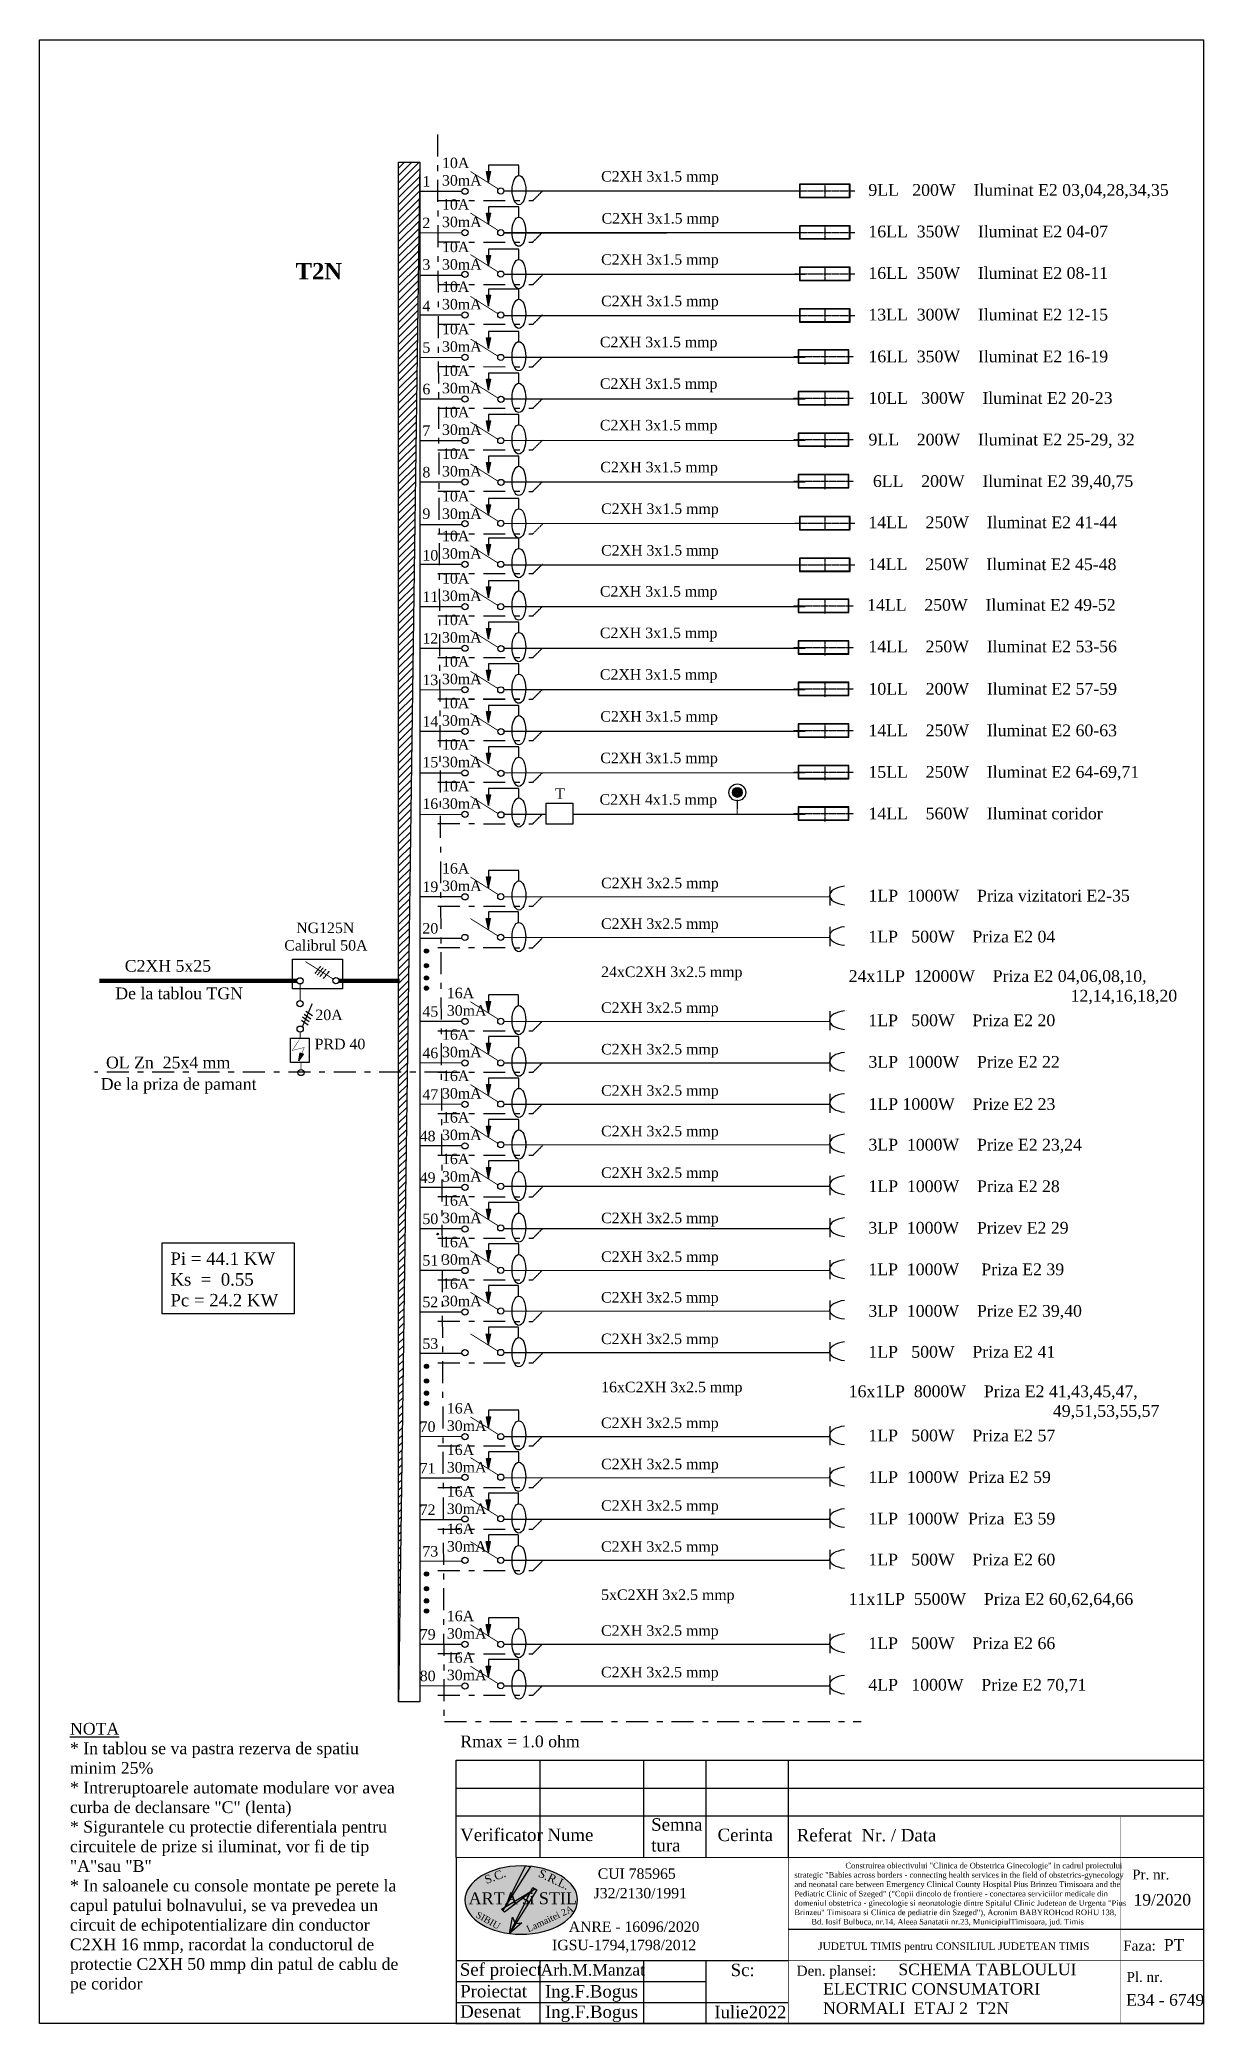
# Model space of a CAD drawing. Header units: inches. Extents: x -369701 to 85886, y 28217 to 66726.
# Drawn here: x -114163 to -100139, y 28218 to 52102 of the extents above; entities that cross this region are included whole.
import ezdxf

# ---------------------------------------------------------------- set-up
doc = ezdxf.new("R2010")
doc.units = ezdxf.units.IN
doc.header["$MEASUREMENT"] = 0
for name, pattern in [('DASHDOTX2', [50.8, 25.4, -12.7, 0, -12.7]), ('DOUBLE_DASHED', [1.093611, 0.529167, -0.211667, 0.141111, -0.211667]), ('VERDECKT2_S2', [0.135, 0.1, -0.035])]:
    doc.linetypes.add(name, pattern=pattern)
doc.layers.add('Circuite', color=7, linetype='Continuous', lineweight=25)
for name, color, linetype in [('circuite iluminat normal', 7, 'Continuous'), ('circuite prize normal', 7, 'Continuous'), ('ELECTRICAL', 7, 'Continuous'), ('Texte', 7, 'Continuous')]:
    doc.layers.add(name, color=color, linetype=linetype)
doc.styles.get("Standard").update_dxf_attribs({"font": 'arial.ttf'})

msp = doc.modelspace()

# ---------------------------------------------------------------- texts
at = {"layer": 'Circuite', "linetype": 'Continuous', "attachment_point": 1}
for s, insert, char_height, width in [('{\\fTimes New Roman|b0|i0|c0|p18;10A\\P30mA}', (-109318, 50683), 126.25, 407.03), ('{\\fTimes New Roman|b0|i0|c0|p18;10A\\P30mA}', (-109318, 50183), 126.25, 407.03), ('{\\fTimes New Roman|b0|i0|c0|p18;10A\\P30mA}', (-109318, 49672), 126.25, 407.03), ('{\\fTimes New Roman|b0|i0|c0|p18;10A\\P30mA}', (-109318, 49193), 126.25, 407.03), ('{\\fTimes New Roman|b0|i0|c0|p18;10A\\P30mA}', (-109318, 48683), 126.25, 407.03), ('{\\fTimes New Roman|b0|i0|c0|p18;10A\\P30mA}', (-109318, 48183), 126.25, 407.03), ('{\\fTimes New Roman|b0|i0|c0|p18;10A\\P30mA}', (-109318, 47683), 126.25, 407.03), ('{\\fTimes New Roman|b0|i0|c0|p18;10A\\P30mA}', (-109318, 47183), 126.25, 407.03), ('{\\fTimes New Roman|b0|i0|c0|p18;10A\\P30mA}', (-109318, 46672), 126.25, 407.03), ('{\\fTimes New Roman|b0|i0|c0|p18;10A\\P30mA}', (-109318, 46193), 126.25, 407.03), ('{\\fTimes New Roman|b0|i0|c0|p18;10A\\P30mA}', (-109318, 45683), 126.25, 407.03), ('{\\fTimes New Roman|b0|i0|c0|p18;10A\\P30mA}', (-109318, 45183), 126.25, 407.03), ('{\\fTimes New Roman|b0|i0|c0|p18;10A\\P30mA}', (-109318, 44683), 126.25, 407.03), ('{\\fTimes New Roman|b0|i0|c0|p18;10A\\P30mA}', (-109318, 44183), 126.25, 407.03), ('{\\fTimes New Roman|b0|i0|c0|p18;10A\\P30mA}', (-109318, 43683), 126.25, 407.03), ('{\\fTimes New Roman|b0|i0|c0|p18;10A\\P30mA}', (-109318, 43183), 126.25, 407.03), ('{\\fTimes New Roman|b0|i0|c0|p18;  T}', (-108051, 43094), 126.25, 407.03), ('{\\fTimes New Roman|b0|i0|c0|p18;16A\\P30mA}', (-109318, 42193), 126.25, 407.03), ('{\\fTimes New Roman|b0|i0|c0|p18;16A\\P30mA}', (-109260, 40693), 126.25, 407.03), ('{\\fTimes New Roman|b0|i0|c0|p18;16A\\P30mA}', (-109318, 40193), 126.25, 407.03), ('{\\fTimes New Roman|b0|i0|c0|p18;PRD 40}', (-110851, 40079), 126.38, 1127.52), ('{\\fTimes New Roman|b0|i0|c0|p18;16A\\P30mA}', (-109318, 39696), 126.25, 407.03), ('{\\fTimes New Roman|b0|i0|c0|p18;16A\\P30mA}', (-109318, 39196), 126.25, 407.03), ('{\\fTimes New Roman|b0|i0|c0|p18;16A\\P30mA}', (-109318, 38696), 126.25, 407.03), ('{\\fTimes New Roman|b0|i0|c0|p18;16A\\P30mA}', (-109318, 38196), 126.25, 407.03), ('{\\fTimes New Roman|b0|i0|c0|p18;16A\\P30mA}', (-109318, 37696), 126.25, 407.03), ('{\\fTimes New Roman|b0|i0|c0|p18;16A\\P30mA}', (-109318, 37196), 126.25, 407.03), ('{\\fTimes New Roman|b0|i0|c0|p18;16A\\P30mA}', (-109260, 35696), 126.25, 407.03), ('{\\fTimes New Roman|b0|i0|c0|p18;16A\\P30mA}', (-109260, 35196), 126.25, 407.03), ('{\\fTimes New Roman|b0|i0|c0|p18;16A\\P30mA}', (-109260, 34696), 126.25, 407.03), ('{\\fTimes New Roman|b0|i0|c0|p18;16A\\P30mA}', (-109260, 34244), 126.25, 407.03), ('{\\fTimes New Roman|b0|i0|c0|p18;16A\\P30mA}', (-109260, 33196), 126.25, 407.03), ('{\\fTimes New Roman|b0|i0|c0|p18;16A\\P30mA}', (-109260, 32696), 126.25, 407.03)]:
    msp.add_mtext(s, dxfattribs=dict(at, insert=insert, char_height=char_height, width=width))
at = {"layer": 'ELECTRICAL', "linetype": 'Continuous', "attachment_point": 1}
for s, insert, char_height, width in [('{\\fTimes New Roman|b0|i0|c0|p18;1}', (-109554, 50461), 126.38, 407.44), ('{\\fTimes New Roman|b0|i0|c0|p18;2}', (-109554, 49961), 126.38, 407.44), ('{\\fTimes New Roman|b0|i0|c0|p18;3}', (-109554, 49461), 126.38, 407.44), ('{\\fTimes New Roman|b1|i0|c0|p18;T2N}', (-111082, 49415), 196.58, 477.25), ('{\\fTimes New Roman|b0|i0|c0|p18;4}', (-109554, 48961), 126.38, 407.44), ('{\\fTimes New Roman|b0|i0|c0|p18;5}', (-109554, 48461), 126.38, 407.44), ('{\\fTimes New Roman|b0|i0|c0|p18;6}', (-109554, 47961), 126.38, 407.44), ('{\\fTimes New Roman|b0|i0|c0|p18;7}', (-109554, 47461), 126.38, 407.44), ('{\\fTimes New Roman|b0|i0|c0|p18;8}', (-109554, 46961), 126.38, 407.44), ('{\\fTimes New Roman|b0|i0|c0|p18;9}', (-109554, 46461), 126.38, 407.44), ('{\\fTimes New Roman|b0|i0|c0|p18;10}', (-109554, 45961), 126.38, 407.44), ('{\\fTimes New Roman|b0|i0|c0|p18;11}', (-109554, 45461), 126.38, 407.44), ('{\\fTimes New Roman|b0|i0|c0|p18;12}', (-109554, 44961), 126.38, 407.44), ('{\\fTimes New Roman|b0|i0|c0|p18;13}', (-109554, 44461), 126.38, 407.44), ('{\\fTimes New Roman|b0|i0|c0|p18;14}', (-109554, 43961), 126.38, 407.44), ('{\\fTimes New Roman|b0|i0|c0|p18;15}', (-109554, 43471), 126.38, 407.44), ('{\\fTimes New Roman|b0|i0|c0|p18;16}', (-109554, 42971), 126.38, 407.44), ('{\\fTimes New Roman|b0|i0|c0|p18;19}', (-109554, 41971), 126.38, 407.44), ('{\\fTimes New Roman|b0|i0|c0|p18;   NG125N\\PCalibrul 50A}', (-111217, 41477), 126.38, 1443.2), ('{\\fTimes New Roman|b0|i0|c0|p18;20}', (-109554, 41471), 126.38, 407.44), ('{\\fTimes New Roman|b0|i0|c0|p18;         De la tablou TGN\\P                         }', (-113733, 40696), 141.54, 3139.93), ('{\\fTimes New Roman|b0|i0|c0|p18;20A}', (-110843, 40430), 126.38, 407.44), ('{\\fTimes New Roman|b0|i0|c0|p18;45}', (-109554, 40471), 126.38, 407.44), ('{\\fTimes New Roman|b0|i0|c0|p18;46}', (-109554, 39971), 126.38, 407.44), ('{\\fTimes New Roman|b0|i0|c0|p18;De la priza de pamant}', (-113427, 39606), 141.54, 3139.93), ('{\\fTimes New Roman|b0|i0|c0|p18;47}', (-109554, 39471), 126.38, 407.44), ('\\pxt1;{\\fTimes New Roman|b0|i0|c0|p18;48}', (-109587, 38971), 126.38, 407.44), ('\\pxt1;{\\fTimes New Roman|b0|i0|c0|p18;49}', (-109587, 38471), 126.38, 407.44), ('{\\fTimes New Roman|b0|i0|c0|p18;50}', (-109554, 37975), 126.38, 407.44), ('{\\fTimes New Roman|b0|i0|c0|p18;Pi\\fTimes New Roman|b1|i0|c0|p18; \\fTimes New Roman|b0|i0|c0|p18;= 44.1 KW\\PKs  =  0.55\\PPc\\fTimes New Roman|b1|i0|c0|p18; \\fTimes New Roman|b0|i0|c0|p18;= 24.2 KW}', (-112588, 37508), 150, 1841.24), ('{\\fTimes New Roman|b0|i0|c0|p18;51}', (-109554, 37475), 126.38, 407.44), ('{\\fTimes New Roman|b0|i0|c0|p18;52}', (-109554, 36974), 126.38, 407.44), ('{\\fTimes New Roman|b0|i0|c0|p18;53}', (-109554, 36474), 126.38, 407.44), ('\\pxt1;{\\fTimes New Roman|b0|i0|c0|p18;70}', (-109587, 35474), 126.38, 407.44), ('\\pxt1;{\\fTimes New Roman|b0|i0|c0|p18;71}', (-109587, 34974), 126.38, 407.44), ('\\pxt1;{\\fTimes New Roman|b0|i0|c0|p18;72}', (-109587, 34474), 126.38, 407.44), ('{\\fTimes New Roman|b0|i0|c0|p18;73}', (-109554, 33974), 126.38, 407.44), ('{\\fTimes New Roman|b0|i0|c0|p18;79}', (-109586, 32974), 126.38, 407.44), ('{\\fTimes New Roman|b0|i0|c0|p18;80}', (-109586, 32474), 126.38, 407.44)]:
    msp.add_mtext(s, dxfattribs=dict(at, insert=insert, char_height=char_height, width=width))
at = {"layer": 'ELECTRICAL', "linetype": 'DOUBLE_DASHED', "attachment_point": 1}
for s, insert, char_height, width in [('{\\fTimes New Roman|b0|i0|c0|p18;C2XH 3x1.5 mmp}', (-107402, 50521), 126.38, 2813.98), ('{\\fTimes New Roman|b0|i0|c0|p18;9LL   200W    Iluminat E2 03,04,28,34,35}', (-104184, 50365), 141.54, 8555.18), ('{\\fTimes New Roman|b0|i0|c0|p18;C2XH 3x1.5 mmp}', (-107397, 50016), 126.38, 2813.98), ('{\\fTimes New Roman|b0|i0|c0|p18;16LL  350W    Iluminat E2 04-07}', (-104184, 49865), 141.54, 8555.18), ('{\\fTimes New Roman|b0|i0|c0|p18;C2XH 3x1.5 mmp}', (-107402, 49521), 126.38, 2813.98), ('{\\fTimes New Roman|b0|i0|c0|p18;16LL  350W    Iluminat E2 08-11}', (-104184, 49365), 141.54, 8555.18), ('{\\fTimes New Roman|b0|i0|c0|p18;C2XH 3x1.5 mmp}', (-107402, 49021), 126.38, 2813.98), ('{\\fTimes New Roman|b0|i0|c0|p18;13LL  300W    Iluminat E2 12-15}', (-104184, 48865), 141.54, 8555.18), ('{\\fTimes New Roman|b0|i0|c0|p18;C2XH 3x1.5 mmp}', (-107417, 48527), 126.38, 2813.98), ('{\\fTimes New Roman|b0|i0|c0|p18;16LL  350W    Iluminat E2 16-19}', (-104183, 48361), 141.54, 8555.18), ('{\\fTimes New Roman|b0|i0|c0|p18;C2XH 3x1.5 mmp}', (-107417, 48027), 126.38, 2813.98), ('\\pxt18,19;{\\fTimes New Roman|b0|i0|c0|p18;10LL   300W    Iluminat E2 20-23}', (-104183, 47861), 141.54, 8555.18), ('{\\fTimes New Roman|b0|i0|c0|p18;C2XH 3x1.5 mmp}', (-107417, 47527), 126.38, 2813.98), ('{\\fTimes New Roman|b0|i0|c0|p18;9LL    200W    Iluminat E2 25-29, 32}', (-104183, 47361), 141.54, 8555.18), ('{\\fTimes New Roman|b0|i0|c0|p18;C2XH 3x1.5 mmp}', (-107412, 47022), 126.38, 2813.98), ('{\\fTimes New Roman|b0|i0|c0|p18; 6LL    200W    Iluminat E2 39,40,75}', (-104183, 46861), 141.54, 8555.18), ('{\\fTimes New Roman|b0|i0|c0|p18;C2XH 3x1.5 mmp}', (-107402, 46521), 126.38, 2813.98), ('{\\fTimes New Roman|b0|i0|c0|p18;14LL    250W    Iluminat E2 41-44}', (-104184, 46365), 141.54, 8555.18), ('{\\fTimes New Roman|b0|i0|c0|p18;C2XH 3x1.5 mmp}', (-107402, 46021), 126.38, 2813.98), ('{\\fTimes New Roman|b0|i0|c0|p18;14LL    250W    Iluminat E2 45-48}', (-104189, 45860), 141.54, 8555.18), ('{\\fTimes New Roman|b0|i0|c0|p18;C2XH 3x1.5 mmp}', (-107417, 45527), 126.38, 2813.98), ('{\\fTimes New Roman|b0|i0|c0|p18;14LL    250W    Iluminat E2 49-52}', (-104199, 45371), 141.54, 8555.18), ('{\\fTimes New Roman|b0|i0|c0|p18;C2XH 3x1.5 mmp}', (-107417, 45027), 126.38, 2813.98), ('{\\fTimes New Roman|b0|i0|c0|p18;14LL    250W    Iluminat E2 53-56}', (-104184, 44871), 141.54, 8555.18), ('{\\fTimes New Roman|b0|i0|c0|p18;C2XH 3x1.5 mmp}', (-107417, 44527), 126.38, 2813.98), ('{\\fTimes New Roman|b0|i0|c0|p18;10LL    200W    Iluminat E2 57-59}', (-104183, 44361), 141.54, 8555.18), ('{\\fTimes New Roman|b0|i0|c0|p18;C2XH 3x1.5 mmp}', (-107412, 44022), 126.38, 2813.98), ('{\\fTimes New Roman|b0|i0|c0|p18;14LL    250W    Iluminat E2 60-63}', (-104183, 43861), 141.54, 8555.18), ('{\\fTimes New Roman|b0|i0|c0|p18;C2XH 3x1.5 mmp}', (-107412, 43522), 126.38, 2813.98), ('{\\fTimes New Roman|b0|i0|c0|p18;15LL    250W    Iluminat E2 64-69,71}', (-104183, 43361), 141.54, 8555.18), ('{\\fTimes New Roman|b0|i0|c0|p18;C2XH 4x1.5 mmp}', (-107421, 43022), 126.38, 2813.98), ('{\\fTimes New Roman|b0|i0|c0|p18;14LL    560W    Iluminat coridor}', (-104183, 42861), 141.54, 8555.18), ('{\\fTimes New Roman|b0|i0|c0|p18;C2XH 3x2.5 mmp}', (-107402, 42017), 126.38, 2813.98), ('{\\fTimes New Roman|b0|i0|c0|p18;1LP  1000W    Priza vizitatori E2-35}', (-104183, 41872), 141.54, 8555.18), ('{\\fTimes New Roman|b0|i0|c0|p18;C2XH 3x2.5 mmp}', (-107403, 41528), 126.38, 2813.98), ('{\\fTimes New Roman|b0|i0|c0|p18;1LP   500W    Priza E2 04}', (-104184, 41379), 141.54, 8555.18), ('{\\fTimes New Roman|b0|i0|c0|p18;    C2XH 5x25}', (-113352, 41027), 141.54, 2813.98), ('{\\fTimes New Roman|b0|i0|c0|p18;24xC2XH 3x2.5 mmp}', (-107402, 40948), 126.38, 2813.98), ('{\\fTimes New Roman|b0|i0|c0|p18;24x1LP  12000W    Priza E2 04,06,08,10,\\P                                                  12,14,16,18,20}', (-104421, 40904), 141.54, 8555.18), ('{\\fTimes New Roman|b0|i0|c0|p18;C2XH 3x2.5 mmp}', (-107403, 40517), 126.38, 2813.98), ('{\\fTimes New Roman|b0|i0|c0|p18;1LP   500W    Priza E2 20}', (-104184, 40372), 141.54, 8555.18), ('{\\fTimes New Roman|b0|i0|c0|p18;C2XH 3x2.5 mmp}', (-107402, 40017), 126.38, 2813.98), ('{\\fTimes New Roman|b0|i0|c0|p18;OL Zn  25x4 mm}', (-113364, 39864), 141.54, 1941.33), ('{\\fTimes New Roman|b0|i0|c0|p18;3LP  1000W    Prize E2 22}', (-104183, 39872), 141.54, 8555.18), ('{\\fTimes New Roman|b0|i0|c0|p18;C2XH 3x2.5 mmp}', (-107402, 39520), 126.38, 2813.98), ('{\\fTimes New Roman|b0|i0|c0|p18;1LP 1000W    Prize E2 23}', (-104183, 39364), 141.54, 8555.18), ('{\\fTimes New Roman|b0|i0|c0|p18;C2XH 3x2.5 mmp}', (-107402, 39031), 126.38, 2813.98), ('{\\fTimes New Roman|b0|i0|c0|p18;3LP  1000W    Prize E2 23,24}', (-104183, 38875), 141.54, 8555.18), ('{\\fTimes New Roman|b0|i0|c0|p18;C2XH 3x2.5 mmp}', (-107402, 38531), 126.38, 2813.98), ('{\\fTimes New Roman|b0|i0|c0|p18;1LP  1000W    Priza E2 28}', (-104183, 38375), 141.54, 8555.18), ('{\\fTimes New Roman|b0|i0|c0|p18;C2XH 3x2.5 mmp}', (-107402, 37986), 126.38, 2813.98), ('{\\fTimes New Roman|b0|i0|c0|p18;3LP  1000W    Prizev E2 29}', (-104184, 37875), 141.54, 8555.18), ('{\\fTimes New Roman|b0|i0|c0|p18;C2XH 3x2.5 mmp}', (-107402, 37520), 126.38, 2813.98), ('{\\fTimes New Roman|b0|i0|c0|p18;1LP  1000W     Priza E2 39}', (-104184, 37375), 141.54, 8555.18), ('{\\fTimes New Roman|b0|i0|c0|p18;C2XH 3x2.5 mmp}', (-107403, 37031), 126.38, 2813.98), ('{\\fTimes New Roman|b0|i0|c0|p18;3LP  1000W    Prize E2 39,40}', (-104184, 36875), 141.54, 8555.18), ('{\\fTimes New Roman|b0|i0|c0|p18;C2XH 3x2.5 mmp}', (-107403, 36531), 126.38, 2813.98), ('{\\fTimes New Roman|b0|i0|c0|p18;1LP   500W    Priza E2 41}', (-104184, 36382), 141.54, 8555.18), ('{\\fTimes New Roman|b0|i0|c0|p18;16xC2XH 3x2.5 mmp}', (-107402, 35951), 126.38, 2813.98), ('{\\fTimes New Roman|b0|i0|c0|p18;16x1LP  8000W    Priza E2 41,43,45,47,\\P                                              49,51,53,55,57   }', (-104421, 35907), 141.54, 8555.18), ('{\\fTimes New Roman|b0|i0|c0|p18;C2XH 3x2.5 mmp}', (-107403, 35520), 126.38, 2813.98), ('{\\fTimes New Roman|b0|i0|c0|p18;1LP   500W    Priza E2 57}', (-104184, 35375), 141.54, 8555.18), ('{\\fTimes New Roman|b0|i0|c0|p18;C2XH 3x2.5 mmp}', (-107402, 35025), 126.38, 2813.98), ('{\\fTimes New Roman|b0|i0|c0|p18;1LP  1000W  Priza E2 59}', (-104184, 34875), 141.54, 8555.18), ('{\\fTimes New Roman|b0|i0|c0|p18;C2XH 3x2.5 mmp}', (-107402, 34525), 126.38, 2813.98), ('{\\fTimes New Roman|b0|i0|c0|p18;1LP  1000W  Priza  E3 59}', (-104184, 34375), 141.54, 8555.18), ('{\\fTimes New Roman|b0|i0|c0|p18;C2XH 3x2.5 mmp}', (-107403, 34031), 126.38, 2813.98), ('{\\fTimes New Roman|b0|i0|c0|p18;1LP   500W    Priza E2 60}', (-104184, 33882), 141.54, 8555.18), ('{\\fTimes New Roman|b0|i0|c0|p18;5xC2XH 3x2.5 mmp}', (-107402, 33451), 126.38, 2813.98), ('{\\fTimes New Roman|b0|i0|c0|p18;11x1LP  5500W    Priza E2 60,62,64,66}', (-104421, 33407), 141.54, 8555.18), ('{\\fTimes New Roman|b0|i0|c0|p18;C2XH 3x2.5 mmp}', (-107403, 33020), 126.38, 2813.98), ('{\\fTimes New Roman|b0|i0|c0|p18;1LP   500W    Priza E2 66}', (-104184, 32875), 141.54, 8555.18), ('{\\fTimes New Roman|b0|i0|c0|p18;C2XH 3x2.5 mmp}', (-107403, 32520), 126.38, 2813.98), ('{\\fTimes New Roman|b0|i0|c0|p18;4LP   1000W    Prize E2 70,71}', (-104184, 32375), 141.54, 8555.18), ('{\\fTimes New Roman|b0|i0|c0|p18;\\LNOTA\\P\\l* In tablou se va pastra rezerva de spatiu minim 25%\\P* Intreruptoarele automate modulare vor avea curba de declansare "C" (lenta)\\P* Sigurantele cu protectie diferentiala pentru circuitele de prize si iluminat, vor fi de tip "A"sau "B"\\P* In saloanele cu console montate pe perete la capul patului bolnavului, se va prevedea un circuit de echipotentializare din conductor C2XH 16 mmp, racordat la conductorul de protectie C2XH 50 mmp din patul de cablu de pe coridor}', (-113798, 31846), 141.541, 3974.27), ('{\\fTimes New Roman|b0|i0|c0|p18;Rmax = 1.0 ohm}', (-109098, 31693), 141.54, 8555.18)]:
    msp.add_mtext(s, dxfattribs=dict(at, insert=insert, char_height=char_height, width=width))
at = {"layer": 'Texte', "linetype": 'Continuous', "attachment_point": 1}
for s, insert, char_height, width in [('\\fTimes New Roman|b0|i0|c0|p18;Verificator', (-109099, 30574), 150, 957.75), ('\\fTimes New Roman|b0|i0|c0|p18;Nume', (-108049, 30574), 150, 957.8), ('\\fTimes New Roman|b0|i0|c0|p18;Semna\\Ptura', (-106799, 30698), 150, 957.8), ('\\fTimes New Roman|b0|i0|c0|p18;Cerinta ', (-106000, 30573), 150, 713.5), ('{\\fTimes New Roman|b0|i0|c0|p18;19/2020}', (-100992, 29787), 140, 1414.36), ('{\\fTimes New Roman|b0|i0|c0|p18;Faza:}', (-101116, 29225), 120, 1414.36), ('{\\fTimes New Roman|b0|i0|c0|p18;  PT }', (-100732, 29244), 140, 1414.36), ('{\\fTimes New Roman|b0|i0|c0|p18;Sef proiect}', (-109103, 28953), 150, 1016.64), ('{\\fTimes New Roman|b0|i0|c0|p18;Arh.M.Manzat}', (-108131, 28944), 140, 1423.27), ('{\\fTimes New Roman|b0|i0|c0|p18;  Sc:}', (-105956, 28948), 150, 713.5), ('{\\fTimes New Roman|b0|i0|c0|p18;                \\H0.93333x;SCHEMA TABLOULUI ELECTRIC CONSUMATORI NORMALI  ETAJ 2  T2N}', (-104729, 28949), 150, 3496), ('{\\fTimes New Roman|b0|i0|c0|p18;Proiectat}', (-109099, 28692), 150, 957.75), ('{\\fTimes New Roman|b0|i0|c0|p18;Ing.F.Bogus}', (-108079, 28690), 150, 957.75), ('{\\fTimes New Roman|b0|i0|c0|p18;Desenat}', (-109099, 28448), 150, 957.75), ('{\\fTimes New Roman|b0|i0|c0|p18;Ing.F.Bogus}', (-108078, 28444), 150, 957.75), ('{\\fTimes New Roman|b0|i0|c0|p18;Iulie2022}', (-106040, 28441), 150, 1534.79), ('{\\fTimes New Roman|b0|i0|c0|p18; E34 - 6749}', (-101133, 28582), 140, 1414.36)]:
    msp.add_mtext(s, dxfattribs=dict(at, insert=insert, char_height=char_height, width=width))
at = {"layer": 'Texte', "attachment_point": 1}
for s, insert, char_height, width in [('\\fTimes New Roman|b0|i0|c0|p18;Referat  Nr. / Data', (-105046, 30569), 150, 2000.85), ('{\\fTimes New Roman|b0|i0|c0|p18;        CUI 785965 \\H1.1x; }', (-107820, 30094), 125, 4218.94), ('{\\fTimes New Roman|b0|i0|c0|p18;                        \\H1.38x;      \\H0.97826x;Construirea obiectivului "Clinica de Obstetrica Ginecologie" in cadrul proiectului\\Pstrategic "Babies across borders - connecting health services in the field of obstetrics-gynecology and neonatal care between Emergency Clinical County Hospital Pius Brinzeu Timisoara and the Pediatric Clinic of Szeged" ("Copii dincolo de frontiere - conectarea serviciilor medicale din domeniul obstetrica - ginecologie si neonatologie dintre Spitalul Clinic Judetean de Urgenta "Pius Brinzeu" Timisoara si Clinica de pediatrie din Szeged"), Acronim BABYROHcod ROHU 138, \\P        Bd. Iosif Bulbuca, nr.14, Aleea Sanatatii nr.23, MunicipiulTimisoara, jud. Timis}', (-105075, 30162), 50, 3987.91), ('\\pxt9;{\\fTimes New Roman|b0|i0|c0|p18;J32/2130/1991}', (-107492, 29859), 125, 4218.94), ('{\\fTimes New Roman|b0|i0|c0|p18;Pr. nr.}', (-101008, 30081), 120, 1688.6), ('{\\fTimes New Roman|b0|i0|c0|p18;ARTA si STIL }', (-108998, 29807), 144, 3081.12), ('\\pxt12;{\\fTimes New Roman|b0|i0|c0|p18;ANRE - 16096/2020}', (-107792, 29455), 125, 4218.94), ('{\\fTimes New Roman|b0|i0|c0|p18;IGSU-1794,1798/2012}', (-107992, 29235), 125, 4218.94), ('{\\fTimes New Roman|b0|i0|c0|p18;JUDETUL TIMIS pentru CONSILIUL JUDETEAN TIMIS}', (-104788, 29203), 90, 3509.52), ('{\\fTimes New Roman|b0|i0|c0|p18;Den. plansei:   }', (-105047, 28923), 120, 1562.27), ('{\\fTimes New Roman|b0|i0|c0|p18;Pl. nr.}', (-101076, 28848), 120, 937.77)]:
    msp.add_mtext(s, dxfattribs=dict(at, insert=insert, char_height=char_height, width=width))
at = {"layer": 'Texte', "width": 3081.12, "attachment_point": 1}
for s, insert, char_height, rotation in [('{\\fTimes New Roman|b0|i0|c0|p18;S.C.}', (-108819, 29999), 100, 20.7146), ('{\\fTimes New Roman|b0|i0|c0|p18;S.R.L.}', (-108126, 30091), 100, 334.5926), ('{\\fTimes New Roman|b0|i0|c0|p18;Lamaitei 2A}', (-108312, 29397), 80, 25.0215), ('{\\fTimes New Roman|b0|i0|c0|p18;SIBIU}', (-108880, 29582), 80, 330.2913)]:
    msp.add_mtext(s, dxfattribs=dict(at, insert=insert, char_height=char_height, rotation=rotation))

# ---------------------------------------------------------------- hatches: boundary and pattern name
at = {"layer": 'Circuite'}
h = msp.add_hatch(dxfattribs=at)
h.set_pattern_fill('ANSI31', color=256, scale=500, style=0)
h.set_pattern_definition([(45, (-1704604.16, -1146813.45), (-44.1941738, 44.1941738), [])])
h.paths.add_polyline_path([(-109584, 50627), (-109840, 50627), (-109840, 32099)])
at = {"layer": 'Circuite', "linetype": 'Continuous'}
h = msp.add_hatch(color=256, dxfattribs=at)
h.paths.add_polyline_path([(-108758, 50386), (-108758, 50516), (-108784, 50516)])
h.paths.add_polyline_path([(-108732, 50516), (-108758, 50516), (-108758, 50386)])
h = msp.add_hatch(color=256, dxfattribs=at)
h.paths.add_polyline_path([(-108758, 50386), (-108758, 50516), (-108784, 50516)])
h.paths.add_polyline_path([(-108732, 50516), (-108758, 50516), (-108758, 50386)])
h = msp.add_hatch(color=256, dxfattribs=at)
h.paths.add_polyline_path([(-108758, 49886), (-108758, 50016), (-108784, 50016)])
h.paths.add_polyline_path([(-108732, 50016), (-108758, 50016), (-108758, 49886)])
h = msp.add_hatch(color=256, dxfattribs=at)
h.paths.add_polyline_path([(-108758, 49886), (-108758, 50016), (-108784, 50016)])
h.paths.add_polyline_path([(-108732, 50016), (-108758, 50016), (-108758, 49886)])
h = msp.add_hatch(color=256, dxfattribs=at)
h.paths.add_polyline_path([(-108758, 49375), (-108758, 49505), (-108784, 49505)])
h.paths.add_polyline_path([(-108732, 49505), (-108758, 49505), (-108758, 49375)])
h = msp.add_hatch(color=256, dxfattribs=at)
h.paths.add_polyline_path([(-108758, 49375), (-108758, 49505), (-108784, 49505)])
h.paths.add_polyline_path([(-108732, 49505), (-108758, 49505), (-108758, 49375)])
h = msp.add_hatch(color=256, dxfattribs=at)
h.paths.add_polyline_path([(-108758, 48897), (-108758, 49026), (-108784, 49026)])
h.paths.add_polyline_path([(-108732, 49026), (-108758, 49026), (-108758, 48897)])
h = msp.add_hatch(color=256, dxfattribs=at)
h.paths.add_polyline_path([(-108758, 48897), (-108758, 49026), (-108784, 49026)])
h.paths.add_polyline_path([(-108732, 49026), (-108758, 49026), (-108758, 48897)])
h = msp.add_hatch(color=256, dxfattribs=at)
h.paths.add_polyline_path([(-108758, 48386), (-108758, 48516), (-108784, 48516)])
h.paths.add_polyline_path([(-108732, 48516), (-108758, 48516), (-108758, 48386)])
h = msp.add_hatch(color=256, dxfattribs=at)
h.paths.add_polyline_path([(-108758, 48386), (-108758, 48516), (-108784, 48516)])
h.paths.add_polyline_path([(-108732, 48516), (-108758, 48516), (-108758, 48386)])
h = msp.add_hatch(color=256, dxfattribs=at)
h.paths.add_polyline_path([(-108758, 47886), (-108758, 48016), (-108784, 48016)])
h.paths.add_polyline_path([(-108732, 48016), (-108758, 48016), (-108758, 47886)])
h = msp.add_hatch(color=256, dxfattribs=at)
h.paths.add_polyline_path([(-108758, 47886), (-108758, 48016), (-108784, 48016)])
h.paths.add_polyline_path([(-108732, 48016), (-108758, 48016), (-108758, 47886)])
h = msp.add_hatch(color=256, dxfattribs=at)
h.paths.add_polyline_path([(-108758, 47386), (-108758, 47516), (-108784, 47516)])
h.paths.add_polyline_path([(-108732, 47516), (-108758, 47516), (-108758, 47386)])
h = msp.add_hatch(color=256, dxfattribs=at)
h.paths.add_polyline_path([(-108758, 47386), (-108758, 47516), (-108784, 47516)])
h.paths.add_polyline_path([(-108732, 47516), (-108758, 47516), (-108758, 47386)])
h = msp.add_hatch(color=256, dxfattribs=at)
h.paths.add_polyline_path([(-108758, 46886), (-108758, 47016), (-108784, 47016)])
h.paths.add_polyline_path([(-108732, 47016), (-108758, 47016), (-108758, 46886)])
h = msp.add_hatch(color=256, dxfattribs=at)
h.paths.add_polyline_path([(-108758, 46886), (-108758, 47016), (-108784, 47016)])
h.paths.add_polyline_path([(-108732, 47016), (-108758, 47016), (-108758, 46886)])
h = msp.add_hatch(color=256, dxfattribs=at)
h.paths.add_polyline_path([(-108758, 46375), (-108758, 46505), (-108784, 46505)])
h.paths.add_polyline_path([(-108732, 46505), (-108758, 46505), (-108758, 46375)])
h = msp.add_hatch(color=256, dxfattribs=at)
h.paths.add_polyline_path([(-108758, 46375), (-108758, 46505), (-108784, 46505)])
h.paths.add_polyline_path([(-108732, 46505), (-108758, 46505), (-108758, 46375)])
h = msp.add_hatch(color=256, dxfattribs=at)
h.paths.add_polyline_path([(-108758, 45897), (-108758, 46026), (-108784, 46026)])
h.paths.add_polyline_path([(-108732, 46026), (-108758, 46026), (-108758, 45897)])
h = msp.add_hatch(color=256, dxfattribs=at)
h.paths.add_polyline_path([(-108758, 45897), (-108758, 46026), (-108784, 46026)])
h.paths.add_polyline_path([(-108732, 46026), (-108758, 46026), (-108758, 45897)])
h = msp.add_hatch(color=256, dxfattribs=at)
h.paths.add_polyline_path([(-108758, 45386), (-108758, 45516), (-108784, 45516)])
h.paths.add_polyline_path([(-108732, 45516), (-108758, 45516), (-108758, 45386)])
h = msp.add_hatch(color=256, dxfattribs=at)
h.paths.add_polyline_path([(-108758, 45386), (-108758, 45516), (-108784, 45516)])
h.paths.add_polyline_path([(-108732, 45516), (-108758, 45516), (-108758, 45386)])
h = msp.add_hatch(color=256, dxfattribs=at)
h.paths.add_polyline_path([(-108758, 44886), (-108758, 45016), (-108784, 45016)])
h.paths.add_polyline_path([(-108732, 45016), (-108758, 45016), (-108758, 44886)])
h = msp.add_hatch(color=256, dxfattribs=at)
h.paths.add_polyline_path([(-108758, 44886), (-108758, 45016), (-108784, 45016)])
h.paths.add_polyline_path([(-108732, 45016), (-108758, 45016), (-108758, 44886)])
h = msp.add_hatch(color=256, dxfattribs=at)
h.paths.add_polyline_path([(-108758, 44386), (-108758, 44516), (-108784, 44516)])
h.paths.add_polyline_path([(-108732, 44516), (-108758, 44516), (-108758, 44386)])
h = msp.add_hatch(color=256, dxfattribs=at)
h.paths.add_polyline_path([(-108758, 44386), (-108758, 44516), (-108784, 44516)])
h.paths.add_polyline_path([(-108732, 44516), (-108758, 44516), (-108758, 44386)])
h = msp.add_hatch(color=256, dxfattribs=at)
h.paths.add_polyline_path([(-108758, 43886), (-108758, 44016), (-108784, 44016)])
h.paths.add_polyline_path([(-108732, 44016), (-108758, 44016), (-108758, 43886)])
h = msp.add_hatch(color=256, dxfattribs=at)
h.paths.add_polyline_path([(-108758, 43886), (-108758, 44016), (-108784, 44016)])
h.paths.add_polyline_path([(-108732, 44016), (-108758, 44016), (-108758, 43886)])
h = msp.add_hatch(color=256, dxfattribs=at)
h.paths.add_polyline_path([(-108758, 43386), (-108758, 43516), (-108784, 43516)])
h.paths.add_polyline_path([(-108732, 43516), (-108758, 43516), (-108758, 43386)])
h = msp.add_hatch(color=256, dxfattribs=at)
h.paths.add_polyline_path([(-108758, 43386), (-108758, 43516), (-108784, 43516)])
h.paths.add_polyline_path([(-108732, 43516), (-108758, 43516), (-108758, 43386)])
h = msp.add_hatch(color=256, dxfattribs=at)
h.paths.add_polyline_path([(-108758, 42886), (-108758, 43016), (-108784, 43016)])
h.paths.add_polyline_path([(-108732, 43016), (-108758, 43016), (-108758, 42886)])
h = msp.add_hatch(color=256, dxfattribs=at)
h.paths.add_polyline_path([(-108758, 42886), (-108758, 43016), (-108784, 43016)])
h.paths.add_polyline_path([(-108732, 43016), (-108758, 43016), (-108758, 42886)])
at = {"layer": 'Circuite'}
msp.add_hatch(color=256, dxfattribs=at).paths.add_polyline_path([(-105702, 43044, 1), (-105822, 43044, 1)])
at = {"layer": 'Circuite', "linetype": 'Continuous'}
h = msp.add_hatch(color=256, dxfattribs=at)
h.paths.add_polyline_path([(-108758, 41897), (-108758, 42026), (-108784, 42026)])
h.paths.add_polyline_path([(-108732, 42026), (-108758, 42026), (-108758, 41897)])
h = msp.add_hatch(color=256, dxfattribs=at)
h.paths.add_polyline_path([(-108758, 41897), (-108758, 42026), (-108784, 42026)])
h.paths.add_polyline_path([(-108732, 42026), (-108758, 42026), (-108758, 41897)])
h = msp.add_hatch(color=256, dxfattribs=at)
h.paths.add_polyline_path([(-108759, 41397), (-108759, 41526), (-108785, 41526)])
h.paths.add_polyline_path([(-108733, 41526), (-108759, 41526), (-108759, 41397)])
h = msp.add_hatch(color=256, dxfattribs=at)
h.paths.add_polyline_path([(-108759, 40397), (-108759, 40526), (-108785, 40526)])
h.paths.add_polyline_path([(-108732, 40526), (-108759, 40526), (-108759, 40397)])
h = msp.add_hatch(color=256, dxfattribs=at)
h.paths.add_polyline_path([(-111007, 39900), (-111026, 39908), (-111042, 39818)])
h.paths.add_polyline_path([(-110987, 39892), (-111007, 39900), (-111042, 39818), (-111043, 39813)])
h = msp.add_hatch(color=256, dxfattribs=at)
h.paths.add_polyline_path([(-108758, 39897), (-108758, 40026), (-108784, 40026)])
h.paths.add_polyline_path([(-108732, 40026), (-108758, 40026), (-108758, 39897)])
h = msp.add_hatch(color=256, dxfattribs=at)
h.paths.add_polyline_path([(-108758, 39897), (-108758, 40026), (-108784, 40026)])
h.paths.add_polyline_path([(-108732, 40026), (-108758, 40026), (-108758, 39897)])
h = msp.add_hatch(color=256, dxfattribs=at)
h.paths.add_polyline_path([(-108758, 39400), (-108758, 39529), (-108784, 39529)])
h.paths.add_polyline_path([(-108732, 39529), (-108758, 39529), (-108758, 39400)])
h = msp.add_hatch(color=256, dxfattribs=at)
h.paths.add_polyline_path([(-108758, 39400), (-108758, 39529), (-108784, 39529)])
h.paths.add_polyline_path([(-108732, 39529), (-108758, 39529), (-108758, 39400)])
h = msp.add_hatch(color=256, dxfattribs=at)
h.paths.add_polyline_path([(-108758, 38900), (-108758, 39029), (-108784, 39029)])
h.paths.add_polyline_path([(-108732, 39029), (-108758, 39029), (-108758, 38900)])
h = msp.add_hatch(color=256, dxfattribs=at)
h.paths.add_polyline_path([(-108758, 38900), (-108758, 39029), (-108784, 39029)])
h.paths.add_polyline_path([(-108732, 39029), (-108758, 39029), (-108758, 38900)])
h = msp.add_hatch(color=256, dxfattribs=at)
h.paths.add_polyline_path([(-108758, 38400), (-108758, 38529), (-108784, 38529)])
h.paths.add_polyline_path([(-108732, 38529), (-108758, 38529), (-108758, 38400)])
h = msp.add_hatch(color=256, dxfattribs=at)
h.paths.add_polyline_path([(-108758, 38400), (-108758, 38529), (-108784, 38529)])
h.paths.add_polyline_path([(-108732, 38529), (-108758, 38529), (-108758, 38400)])
h = msp.add_hatch(color=256, dxfattribs=at)
h.paths.add_polyline_path([(-108758, 37900), (-108758, 38029), (-108784, 38029)])
h.paths.add_polyline_path([(-108732, 38029), (-108758, 38029), (-108758, 37900)])
h = msp.add_hatch(color=256, dxfattribs=at)
h.paths.add_polyline_path([(-108758, 37900), (-108758, 38029), (-108784, 38029)])
h.paths.add_polyline_path([(-108732, 38029), (-108758, 38029), (-108758, 37900)])
h = msp.add_hatch(color=256, dxfattribs=at)
h.paths.add_polyline_path([(-108758, 37400), (-108758, 37529), (-108784, 37529)])
h.paths.add_polyline_path([(-108732, 37529), (-108758, 37529), (-108758, 37400)])
h = msp.add_hatch(color=256, dxfattribs=at)
h.paths.add_polyline_path([(-108758, 37400), (-108758, 37529), (-108784, 37529)])
h.paths.add_polyline_path([(-108732, 37529), (-108758, 37529), (-108758, 37400)])
h = msp.add_hatch(color=256, dxfattribs=at)
h.paths.add_polyline_path([(-108759, 36900), (-108759, 37029), (-108785, 37029)])
h.paths.add_polyline_path([(-108732, 37029), (-108759, 37029), (-108759, 36900)])
h = msp.add_hatch(color=256, dxfattribs=at)
h.paths.add_polyline_path([(-108759, 36900), (-108759, 37029), (-108785, 37029)])
h.paths.add_polyline_path([(-108733, 37029), (-108759, 37029), (-108759, 36900)])
h = msp.add_hatch(color=256, dxfattribs=at)
h.paths.add_polyline_path([(-108759, 36400), (-108759, 36529), (-108785, 36529)])
h.paths.add_polyline_path([(-108732, 36529), (-108759, 36529), (-108759, 36400)])
h = msp.add_hatch(color=256, dxfattribs=at)
h.paths.add_polyline_path([(-108758, 35400), (-108758, 35529), (-108784, 35529)])
h.paths.add_polyline_path([(-108732, 35529), (-108758, 35529), (-108758, 35400)])
h = msp.add_hatch(color=256, dxfattribs=at)
h.paths.add_polyline_path([(-108758, 34900), (-108758, 35029), (-108784, 35029)])
h.paths.add_polyline_path([(-108732, 35029), (-108758, 35029), (-108758, 34900)])
h = msp.add_hatch(color=256, dxfattribs=at)
h.paths.add_polyline_path([(-108759, 34400), (-108759, 34529), (-108785, 34529)])
h.paths.add_polyline_path([(-108733, 34529), (-108759, 34529), (-108759, 34400)])
h = msp.add_hatch(color=256, dxfattribs=at)
h.paths.add_polyline_path([(-108759, 33900), (-108759, 34029), (-108785, 34029)])
h.paths.add_polyline_path([(-108733, 34029), (-108759, 34029), (-108759, 33900)])
h = msp.add_hatch(color=256, dxfattribs=at)
h.paths.add_polyline_path([(-108758, 32900), (-108758, 33029), (-108785, 33029)])
h.paths.add_polyline_path([(-108732, 33029), (-108758, 33029), (-108758, 32900)])
h = msp.add_hatch(color=256, dxfattribs=at)
h.paths.add_polyline_path([(-108758, 32400), (-108758, 32529), (-108785, 32529)])
h.paths.add_polyline_path([(-108732, 32529), (-108758, 32529), (-108758, 32400)])
at = {"layer": 'circuite iluminat normal'}
h = msp.add_hatch(color=256, dxfattribs=at)
h.paths.add_polyline_path([(-109514, 41111, 0.528515), (-109482, 41136), (-109509, 41124)])
h.paths.add_polyline_path([(-109514, 41111), (-109509, 41124), (-109524, 41117, 0.127588)])
h.paths.add_polyline_path([(-109524, 41117), (-109482, 41136, 0.086363), (-109484, 41144, 0.099878), (-109489, 41152), (-109531, 41134, 0.099878), (-109529, 41124, 0.086363)])
h.paths.add_polyline_path([(-109531, 41134), (-109489, 41152, 0.664213)])
h = msp.add_hatch(color=256, dxfattribs=at)
h.paths.add_polyline_path([(-109512, 41111, 0.528515), (-109480, 41136), (-109507, 41124)])
h.paths.add_polyline_path([(-109512, 41111), (-109507, 41124), (-109523, 41117, 0.127588)])
h.paths.add_polyline_path([(-109523, 41117), (-109480, 41136, 0.086363), (-109482, 41144, 0.099878), (-109488, 41152), (-109529, 41134, 0.099878), (-109527, 41124, 0.086363)])
h.paths.add_polyline_path([(-109529, 41134), (-109488, 41152, 0.664213)])
h = msp.add_hatch(color=256, dxfattribs=at)
h.paths.add_polyline_path([(-109514, 40934, 0.528515), (-109482, 40960), (-109509, 40948)])
h.paths.add_polyline_path([(-109514, 40934), (-109509, 40948), (-109524, 40941, 0.127588)])
h.paths.add_polyline_path([(-109524, 40941), (-109482, 40960, 0.086363), (-109484, 40968, 0.099878), (-109489, 40976), (-109531, 40957, 0.099878), (-109529, 40948, 0.086363)])
h.paths.add_polyline_path([(-109531, 40957), (-109489, 40976, 0.664213)])
h = msp.add_hatch(color=256, dxfattribs=at)
h.paths.add_polyline_path([(-109512, 40934, 0.528515), (-109480, 40960), (-109507, 40948)])
h.paths.add_polyline_path([(-109512, 40934), (-109507, 40948), (-109523, 40941, 0.127588)])
h.paths.add_polyline_path([(-109523, 40941), (-109480, 40960, 0.086363), (-109482, 40968, 0.099878), (-109488, 40976), (-109529, 40957, 0.099878), (-109527, 40948, 0.086363)])
h.paths.add_polyline_path([(-109529, 40957), (-109488, 40976, 0.664213)])
h = msp.add_hatch(color=256, dxfattribs=at)
h.paths.add_polyline_path([(-109514, 40788, 0.528515), (-109482, 40813), (-109509, 40801)])
h.paths.add_polyline_path([(-109514, 40788), (-109509, 40801), (-109524, 40794, 0.127588)])
h.paths.add_polyline_path([(-109524, 40794), (-109482, 40813, 0.086363), (-109484, 40821, 0.099878), (-109489, 40829), (-109531, 40811, 0.099878), (-109529, 40801, 0.086363)])
h.paths.add_polyline_path([(-109531, 40811), (-109489, 40829, 0.664213)])
h = msp.add_hatch(color=256, dxfattribs=at)
h.paths.add_polyline_path([(-109514, 40664, 0.528515), (-109482, 40689), (-109509, 40678)])
h.paths.add_polyline_path([(-109514, 40664), (-109509, 40678), (-109524, 40671, 0.127588)])
h.paths.add_polyline_path([(-109524, 40671), (-109482, 40689, 0.086363), (-109484, 40698, 0.099878), (-109489, 40706), (-109531, 40687, 0.099878), (-109529, 40678, 0.086363)])
h.paths.add_polyline_path([(-109531, 40687), (-109489, 40706, 0.664213)])
h = msp.add_hatch(color=256, dxfattribs=at)
h.paths.add_polyline_path([(-109512, 40788, 0.528515), (-109480, 40813), (-109507, 40801)])
h.paths.add_polyline_path([(-109512, 40788), (-109507, 40801), (-109523, 40794, 0.127588)])
h.paths.add_polyline_path([(-109523, 40794), (-109480, 40813, 0.086363), (-109482, 40821, 0.099878), (-109488, 40829), (-109529, 40811, 0.099878), (-109527, 40801, 0.086363)])
h.paths.add_polyline_path([(-109529, 40811), (-109488, 40829, 0.664213)])
h = msp.add_hatch(color=256, dxfattribs=at)
h.paths.add_polyline_path([(-109512, 40664, 0.528515), (-109480, 40689), (-109507, 40678)])
h.paths.add_polyline_path([(-109512, 40664), (-109507, 40678), (-109523, 40671, 0.127588)])
h.paths.add_polyline_path([(-109523, 40671), (-109480, 40689, 0.086363), (-109482, 40698, 0.099878), (-109488, 40706), (-109529, 40687, 0.099878), (-109527, 40678, 0.086363)])
h.paths.add_polyline_path([(-109529, 40687), (-109488, 40706, 0.664213)])
h = msp.add_hatch(color=256, dxfattribs=at)
h.paths.add_polyline_path([(-109514, 36114, 0.528515), (-109481, 36139), (-109508, 36127)])
h.paths.add_polyline_path([(-109514, 36114), (-109508, 36127), (-109524, 36120, 0.127588)])
h.paths.add_polyline_path([(-109524, 36120), (-109481, 36139, 0.086363), (-109483, 36147, 0.099878), (-109489, 36155), (-109531, 36137, 0.099878), (-109529, 36127, 0.086363)])
h.paths.add_polyline_path([(-109531, 36137), (-109489, 36155, 0.664213)])
h = msp.add_hatch(color=256, dxfattribs=at)
h.paths.add_polyline_path([(-109512, 36114, 0.528515), (-109480, 36139), (-109507, 36127)])
h.paths.add_polyline_path([(-109512, 36114), (-109507, 36127), (-109522, 36120, 0.127588)])
h.paths.add_polyline_path([(-109522, 36120), (-109480, 36139, 0.086363), (-109482, 36147, 0.099878), (-109487, 36155), (-109529, 36137, 0.099878), (-109527, 36127, 0.086363)])
h.paths.add_polyline_path([(-109529, 36137), (-109487, 36155, 0.664213)])
h = msp.add_hatch(color=256, dxfattribs=at)
h.paths.add_polyline_path([(-109514, 35937, 0.528515), (-109481, 35963), (-109508, 35951)])
h.paths.add_polyline_path([(-109514, 35937), (-109508, 35951), (-109524, 35944, 0.127588)])
h.paths.add_polyline_path([(-109524, 35944), (-109481, 35963, 0.086363), (-109483, 35971, 0.099878), (-109489, 35979), (-109531, 35961, 0.099878), (-109529, 35951, 0.086363)])
h.paths.add_polyline_path([(-109531, 35961), (-109489, 35979, 0.664213)])
h = msp.add_hatch(color=256, dxfattribs=at)
h.paths.add_polyline_path([(-109514, 35791, 0.528515), (-109481, 35816), (-109508, 35804)])
h.paths.add_polyline_path([(-109514, 35791), (-109508, 35804), (-109524, 35797, 0.127588)])
h.paths.add_polyline_path([(-109524, 35797), (-109481, 35816, 0.086363), (-109483, 35824, 0.099878), (-109489, 35832), (-109531, 35814, 0.099878), (-109529, 35804, 0.086363)])
h.paths.add_polyline_path([(-109531, 35814), (-109489, 35832, 0.664213)])
h = msp.add_hatch(color=256, dxfattribs=at)
h.paths.add_polyline_path([(-109512, 35937, 0.528515), (-109480, 35963), (-109507, 35951)])
h.paths.add_polyline_path([(-109512, 35937), (-109507, 35951), (-109522, 35944, 0.127588)])
h.paths.add_polyline_path([(-109522, 35944), (-109480, 35963, 0.086363), (-109482, 35971, 0.099878), (-109487, 35979), (-109529, 35961, 0.099878), (-109527, 35951, 0.086363)])
h.paths.add_polyline_path([(-109529, 35961), (-109487, 35979, 0.664213)])
h = msp.add_hatch(color=256, dxfattribs=at)
h.paths.add_polyline_path([(-109512, 35791, 0.528515), (-109480, 35816), (-109507, 35804)])
h.paths.add_polyline_path([(-109512, 35791), (-109507, 35804), (-109522, 35797, 0.127588)])
h.paths.add_polyline_path([(-109522, 35797), (-109480, 35816, 0.086363), (-109482, 35824, 0.099878), (-109487, 35832), (-109529, 35814, 0.099878), (-109527, 35804, 0.086363)])
h.paths.add_polyline_path([(-109529, 35814), (-109487, 35832, 0.664213)])
h = msp.add_hatch(color=256, dxfattribs=at)
h.paths.add_polyline_path([(-109514, 35667, 0.528515), (-109481, 35692), (-109508, 35681)])
h.paths.add_polyline_path([(-109514, 35667), (-109508, 35681), (-109524, 35674, 0.127588)])
h.paths.add_polyline_path([(-109524, 35674), (-109481, 35692, 0.086363), (-109483, 35701, 0.099878), (-109489, 35709), (-109531, 35690, 0.099878), (-109529, 35681, 0.086363)])
h.paths.add_polyline_path([(-109531, 35690), (-109489, 35709, 0.664213)])
h = msp.add_hatch(color=256, dxfattribs=at)
h.paths.add_polyline_path([(-109512, 35667, 0.528515), (-109480, 35692), (-109507, 35681)])
h.paths.add_polyline_path([(-109512, 35667), (-109507, 35681), (-109522, 35674, 0.127588)])
h.paths.add_polyline_path([(-109522, 35674), (-109480, 35692, 0.086363), (-109482, 35701, 0.099878), (-109487, 35709), (-109529, 35690, 0.099878), (-109527, 35681, 0.086363)])
h.paths.add_polyline_path([(-109529, 35690), (-109487, 35709, 0.664213)])
h = msp.add_hatch(color=256, dxfattribs=at)
h.paths.add_polyline_path([(-109514, 33614, 0.528515), (-109482, 33639), (-109508, 33627)])
h.paths.add_polyline_path([(-109514, 33614), (-109508, 33627), (-109524, 33620, 0.127588)])
h.paths.add_polyline_path([(-109524, 33620), (-109482, 33639, 0.086363), (-109484, 33647, 0.099878), (-109489, 33655), (-109531, 33637, 0.099878), (-109529, 33627, 0.086363)])
h.paths.add_polyline_path([(-109531, 33637), (-109489, 33655, 0.664213)])
h = msp.add_hatch(color=256, dxfattribs=at)
h.paths.add_polyline_path([(-109514, 33437, 0.528515), (-109482, 33463), (-109508, 33451)])
h.paths.add_polyline_path([(-109514, 33437), (-109508, 33451), (-109524, 33444, 0.127588)])
h.paths.add_polyline_path([(-109524, 33444), (-109482, 33463, 0.086363), (-109484, 33471, 0.099878), (-109489, 33479), (-109531, 33460, 0.099878), (-109529, 33451, 0.086363)])
h.paths.add_polyline_path([(-109531, 33460), (-109489, 33479, 0.664213)])
h = msp.add_hatch(color=256, dxfattribs=at)
h.paths.add_polyline_path([(-109512, 33614, 0.528515), (-109480, 33639), (-109507, 33627)])
h.paths.add_polyline_path([(-109512, 33614), (-109507, 33627), (-109522, 33620, 0.127588)])
h.paths.add_polyline_path([(-109522, 33620), (-109480, 33639, 0.086363), (-109482, 33647, 0.099878), (-109487, 33655), (-109529, 33637, 0.099878), (-109527, 33627, 0.086363)])
h.paths.add_polyline_path([(-109529, 33637), (-109487, 33655, 0.664213)])
h = msp.add_hatch(color=256, dxfattribs=at)
h.paths.add_polyline_path([(-109512, 33437, 0.528515), (-109480, 33463), (-109507, 33451)])
h.paths.add_polyline_path([(-109512, 33437), (-109507, 33451), (-109522, 33444, 0.127588)])
h.paths.add_polyline_path([(-109522, 33444), (-109480, 33463, 0.086363), (-109482, 33471, 0.099878), (-109487, 33479), (-109529, 33460, 0.099878), (-109527, 33451, 0.086363)])
h.paths.add_polyline_path([(-109529, 33460), (-109487, 33479, 0.664213)])
h = msp.add_hatch(color=256, dxfattribs=at)
h.paths.add_polyline_path([(-109514, 33291, 0.528515), (-109482, 33316), (-109508, 33304)])
h.paths.add_polyline_path([(-109514, 33291), (-109508, 33304), (-109524, 33297, 0.127588)])
h.paths.add_polyline_path([(-109524, 33297), (-109482, 33316, 0.086363), (-109484, 33324, 0.099878), (-109489, 33332), (-109531, 33314, 0.099878), (-109529, 33304, 0.086363)])
h.paths.add_polyline_path([(-109531, 33314), (-109489, 33332, 0.664213)])
h = msp.add_hatch(color=256, dxfattribs=at)
h.paths.add_polyline_path([(-109514, 33167, 0.528515), (-109482, 33192), (-109508, 33181)])
h.paths.add_polyline_path([(-109514, 33167), (-109508, 33181), (-109524, 33174, 0.127588)])
h.paths.add_polyline_path([(-109524, 33174), (-109482, 33192, 0.086363), (-109484, 33201, 0.099878), (-109489, 33209), (-109531, 33190, 0.099878), (-109529, 33181, 0.086363)])
h.paths.add_polyline_path([(-109531, 33190), (-109489, 33209, 0.664213)])
h = msp.add_hatch(color=256, dxfattribs=at)
h.paths.add_polyline_path([(-109512, 33291, 0.528515), (-109480, 33316), (-109507, 33304)])
h.paths.add_polyline_path([(-109512, 33291), (-109507, 33304), (-109522, 33297, 0.127588)])
h.paths.add_polyline_path([(-109522, 33297), (-109480, 33316, 0.086363), (-109482, 33324, 0.099878), (-109487, 33332), (-109529, 33314, 0.099878), (-109527, 33304, 0.086363)])
h.paths.add_polyline_path([(-109529, 33314), (-109487, 33332, 0.664213)])
h = msp.add_hatch(color=256, dxfattribs=at)
h.paths.add_polyline_path([(-109512, 33167, 0.528515), (-109480, 33192), (-109507, 33181)])
h.paths.add_polyline_path([(-109512, 33167), (-109507, 33181), (-109522, 33174, 0.127588)])
h.paths.add_polyline_path([(-109522, 33174), (-109480, 33192, 0.086363), (-109482, 33201, 0.099878), (-109487, 33209), (-109529, 33190, 0.099878), (-109527, 33181, 0.086363)])
h.paths.add_polyline_path([(-109529, 33190), (-109487, 33209, 0.664213)])
at = {"layer": 'ELECTRICAL', "linetype": 'Continuous'}
h = msp.add_hatch(color=256, dxfattribs=at)
h.paths.add_polyline_path([(-109361, 37729, 0.380546), (-109370, 37738), (-109370, 37719, 0.380546)])
h.paths.add_polyline_path([(-109370, 37738, 0.448702), (-109380, 37729, 0.448702), (-109370, 37719)])
at = {"layer": 'ELECTRICAL', "linetype": 'Continuous', "true_color": 0x7fd2f5}
h = msp.add_hatch(color=141, dxfattribs=at)
edge = h.paths.add_edge_path()
edge.add_ellipse((-108364, 29713), major_axis=(-678, 0), ratio=0.605763, start_angle=0, end_angle=360, ccw=False)
h.paths.add_polyline_path([(-108338, 29407), (-107768, 29674), (-107715, 29562), (-108286, 29295)], flags=9)
h.paths.add_polyline_path([(-108887, 29609), (-108592, 29441), (-108652, 29335), (-108947, 29503)], flags=24)
h.paths.add_polyline_path([(-108138, 30124), (-107766, 29947), (-107831, 29810), (-108203, 29987)], flags=25)
h.paths.add_polyline_path([(-108851, 30014), (-108585, 30115), (-108531, 29972), (-108797, 29871)], flags=25)
h.paths.add_polyline_path([(-109041, 29843), (-107699, 29843), (-107699, 29620), (-109041, 29620)], flags=25)
at = {"layer": 'ELECTRICAL', "linetype": 'Continuous'}
h = msp.add_hatch(color=1, dxfattribs=at)
h.paths.add_polyline_path([(-108247, 30118), (-108313, 30125), (-108563, 29627), (-108554, 29632)])
h.paths.add_polyline_path([(-108563, 29627), (-108602, 29603), (-108584, 29585)])
h.paths.add_polyline_path([(-108554, 29632), (-108563, 29627), (-108584, 29585)], flags=17)
h.paths.add_polyline_path([(-108256, 29802), (-108249, 29816), (-108554, 29632), (-108584, 29585), (-108566, 29567)])
h.paths.add_polyline_path([(-108198, 29847), (-108249, 29816), (-108256, 29802)], flags=17)
h.paths.add_polyline_path([(-108198, 29847), (-108256, 29802), (-108441, 29439), (-108437, 29430), (-108430, 29431), (-108178, 29835), (-108225, 29864), (-108249, 29816)])
h.paths.add_polyline_path([(-108358, 29441), (-108430, 29431), (-108507, 29309)])
h.paths.add_polyline_path([(-108430, 29431), (-108437, 29430), (-108441, 29439), (-108507, 29309)])
h.paths.add_polyline_path([(-108441, 29439), (-108469, 29507), (-108507, 29309)])

# ---------------------------------------------------------------- linework, layer by layer
at = {"color": 1, "linetype": 'DASHDOTX2', "ltscale": 0.05}
for p, q in [((-105071, 50284), (-104348, 50284)), ((-104710, 50372), (-104710, 50195)), ((-105071, 49784), (-104348, 49784)), ((-104710, 49872), (-104710, 49695)), ((-105071, 49284), (-104348, 49284)), ((-104710, 49372), (-104710, 49195)), ((-105071, 48784), (-104348, 48784)), ((-104710, 48872), (-104710, 48695)), ((-105086, 48289), (-104363, 48289)), ((-104710, 48368), (-104710, 48191)), ((-105086, 47789), (-104363, 47789)), ((-104710, 47868), (-104710, 47691)), ((-104710, 47368), (-104710, 47191)), ((-105086, 47289), (-104363, 47289)), ((-104710, 46868), (-104710, 46691)), ((-105086, 46789), (-104363, 46789)), ((-104710, 46372), (-104710, 46195)), ((-105071, 46284), (-104348, 46284)), ((-104710, 45872), (-104710, 45695)), ((-105071, 45784), (-104348, 45784)), ((-105086, 45289), (-104363, 45289)), ((-104710, 45368), (-104710, 45191)), ((-105086, 44789), (-104363, 44789)), ((-104710, 44868), (-104710, 44691)), ((-105086, 44289), (-104363, 44289)), ((-104710, 44368), (-104710, 44191)), ((-105086, 43789), (-104363, 43789)), ((-104710, 43868), (-104710, 43691)), ((-105086, 43289), (-104363, 43289)), ((-104710, 43368), (-104710, 43191)), ((-105086, 42789), (-104363, 42789)), ((-104710, 42868), (-104710, 42691))]:
    msp.add_line(p, q, dxfattribs=at)
for points in [[(-105015, 50204), (-104405, 50204), (-104405, 50364), (-105015, 50364)], [(-105010, 50209), (-104410, 50209), (-104410, 50359), (-105010, 50359)], [(-105015, 49704), (-104405, 49704), (-104405, 49864), (-105015, 49864)], [(-105010, 49709), (-104410, 49709), (-104410, 49859), (-105010, 49859)], [(-105015, 49204), (-104405, 49204), (-104405, 49364), (-105015, 49364)], [(-105010, 49209), (-104410, 49209), (-104410, 49359), (-105010, 49359)], [(-105015, 48704), (-104405, 48704), (-104405, 48864), (-105015, 48864)], [(-105010, 48709), (-104410, 48709), (-104410, 48859), (-105010, 48859)], [(-105030, 48209), (-104420, 48209), (-104420, 48369), (-105030, 48369)], [(-105025, 48214), (-104425, 48214), (-104425, 48364), (-105025, 48364)], [(-105030, 47709), (-104420, 47709), (-104420, 47869), (-105030, 47869)], [(-105025, 47714), (-104425, 47714), (-104425, 47864), (-105025, 47864)], [(-105030, 47209), (-104420, 47209), (-104420, 47369), (-105030, 47369)], [(-105025, 47214), (-104425, 47214), (-104425, 47364), (-105025, 47364)], [(-105030, 46709), (-104420, 46709), (-104420, 46869), (-105030, 46869)], [(-105025, 46714), (-104425, 46714), (-104425, 46864), (-105025, 46864)], [(-105015, 46204), (-104405, 46204), (-104405, 46364), (-105015, 46364)], [(-105010, 46209), (-104410, 46209), (-104410, 46359), (-105010, 46359)], [(-105015, 45704), (-104405, 45704), (-104405, 45864), (-105015, 45864)], [(-105010, 45709), (-104410, 45709), (-104410, 45859), (-105010, 45859)], [(-105030, 45209), (-104420, 45209), (-104420, 45369), (-105030, 45369)], [(-105025, 45214), (-104425, 45214), (-104425, 45364), (-105025, 45364)], [(-105030, 44709), (-104420, 44709), (-104420, 44869), (-105030, 44869)], [(-105025, 44714), (-104425, 44714), (-104425, 44864), (-105025, 44864)], [(-105030, 44209), (-104420, 44209), (-104420, 44369), (-105030, 44369)], [(-105025, 44214), (-104425, 44214), (-104425, 44364), (-105025, 44364)], [(-105030, 43709), (-104420, 43709), (-104420, 43869), (-105030, 43869)], [(-105025, 43714), (-104425, 43714), (-104425, 43864), (-105025, 43864)], [(-105030, 43209), (-104420, 43209), (-104420, 43369), (-105030, 43369)], [(-105025, 43214), (-104425, 43214), (-104425, 43364), (-105025, 43364)], [(-105030, 42709), (-104420, 42709), (-104420, 42869), (-105030, 42869)], [(-105025, 42714), (-104425, 42714), (-104425, 42864), (-105025, 42864)]]:
    msp.add_lwpolyline(points, close=True)
at = {"layer": 'Circuite', "linetype": 'DOUBLE_DASHED', "ltscale": 500}
for p, q in [((-109374, 50963), (-109294, 31865)), ((-109263, 39676), (-113501, 39676))]:
    msp.add_line(p, q, dxfattribs=at)
at = {"layer": 'Circuite', "linetype": 'Continuous'}
for p, q in [((-108784, 50516), (-108732, 50516)), ((-108758, 50386), (-108784, 50516)), ((-108784, 50516), (-108732, 50516)), ((-108758, 50591), (-108758, 50386)), ((-108394, 50591), (-108758, 50591)), ((-108758, 50386), (-108732, 50516)), ((-108758, 50386), (-108732, 50516)), ((-108394, 50469), (-108394, 50590)), ((-108784, 50016), (-108732, 50016)), ((-108758, 49886), (-108784, 50016)), ((-108784, 50016), (-108732, 50016)), ((-108758, 50091), (-108758, 49886)), ((-108394, 50091), (-108758, 50091)), ((-108758, 49886), (-108732, 50016)), ((-108758, 49886), (-108732, 50016)), ((-108394, 49969), (-108394, 50090)), ((-108784, 49505), (-108732, 49505)), ((-108758, 49375), (-108784, 49505)), ((-108784, 49505), (-108732, 49505)), ((-108758, 49580), (-108758, 49375)), ((-108394, 49580), (-108758, 49580)), ((-108758, 49375), (-108732, 49505)), ((-108758, 49375), (-108732, 49505)), ((-108394, 49459), (-108394, 49579)), ((-108784, 49026), (-108732, 49026)), ((-108758, 48897), (-108784, 49026)), ((-108784, 49026), (-108732, 49026)), ((-108758, 49102), (-108758, 48896)), ((-108394, 49102), (-108758, 49102)), ((-108758, 48897), (-108732, 49026)), ((-108758, 48897), (-108732, 49026)), ((-108394, 48980), (-108394, 49101)), ((-108784, 48516), (-108732, 48516)), ((-108758, 48386), (-108784, 48516)), ((-108784, 48516), (-108732, 48516)), ((-108758, 48591), (-108758, 48386)), ((-108394, 48591), (-108758, 48591)), ((-108758, 48386), (-108732, 48516)), ((-108758, 48386), (-108732, 48516)), ((-108394, 48469), (-108394, 48590)), ((-108784, 48016), (-108732, 48016)), ((-108758, 47886), (-108784, 48016)), ((-108784, 48016), (-108732, 48016)), ((-108758, 48091), (-108758, 47886)), ((-108394, 48091), (-108758, 48091)), ((-108758, 47886), (-108732, 48016)), ((-108758, 47886), (-108732, 48016)), ((-108394, 47969), (-108394, 48090)), ((-108758, 47591), (-108758, 47386)), ((-108394, 47591), (-108758, 47591)), ((-108394, 47469), (-108394, 47590)), ((-108784, 47516), (-108732, 47516)), ((-108758, 47386), (-108784, 47516)), ((-108784, 47516), (-108732, 47516)), ((-108758, 47386), (-108732, 47516)), ((-108758, 47386), (-108732, 47516)), ((-108758, 47091), (-108758, 46886)), ((-108394, 47091), (-108758, 47091)), ((-108394, 46969), (-108394, 47090)), ((-108784, 47016), (-108732, 47016)), ((-108758, 46886), (-108784, 47016)), ((-108784, 47016), (-108732, 47016)), ((-108758, 46886), (-108732, 47016)), ((-108758, 46886), (-108732, 47016)), ((-108758, 46580), (-108758, 46375)), ((-108394, 46580), (-108758, 46580)), ((-108394, 46459), (-108394, 46579)), ((-108784, 46505), (-108732, 46505)), ((-108758, 46375), (-108784, 46505)), ((-108784, 46505), (-108732, 46505)), ((-108758, 46375), (-108732, 46505)), ((-108758, 46375), (-108732, 46505)), ((-108758, 46102), (-108758, 45896)), ((-108394, 46102), (-108758, 46102)), ((-108394, 45980), (-108394, 46101)), ((-108784, 46026), (-108732, 46026)), ((-108758, 45897), (-108784, 46026)), ((-108784, 46026), (-108732, 46026)), ((-108758, 45897), (-108732, 46026)), ((-108758, 45897), (-108732, 46026)), ((-108784, 45516), (-108732, 45516)), ((-108758, 45386), (-108784, 45516)), ((-108784, 45516), (-108732, 45516)), ((-108758, 45591), (-108758, 45386)), ((-108394, 45591), (-108758, 45591)), ((-108758, 45386), (-108732, 45516)), ((-108758, 45386), (-108732, 45516)), ((-108394, 45469), (-108394, 45590)), ((-108784, 45016), (-108732, 45016)), ((-108758, 44886), (-108784, 45016)), ((-108784, 45016), (-108732, 45016)), ((-108758, 45091), (-108758, 44886)), ((-108394, 45091), (-108758, 45091)), ((-108758, 44886), (-108732, 45016)), ((-108758, 44886), (-108732, 45016)), ((-108394, 44969), (-108394, 45090)), ((-108784, 44516), (-108732, 44516)), ((-108758, 44386), (-108784, 44516)), ((-108784, 44516), (-108732, 44516)), ((-108758, 44591), (-108758, 44386)), ((-108394, 44591), (-108758, 44591)), ((-108758, 44386), (-108732, 44516)), ((-108758, 44386), (-108732, 44516)), ((-108394, 44469), (-108394, 44590)), ((-108784, 44016), (-108732, 44016)), ((-108758, 43886), (-108784, 44016)), ((-108784, 44016), (-108732, 44016)), ((-108758, 44091), (-108758, 43886)), ((-108394, 44091), (-108758, 44091)), ((-108758, 43886), (-108732, 44016)), ((-108758, 43886), (-108732, 44016)), ((-108394, 43969), (-108394, 44090)), ((-108784, 43516), (-108732, 43516)), ((-108758, 43386), (-108784, 43516)), ((-108784, 43516), (-108732, 43516)), ((-108758, 43591), (-108758, 43386)), ((-108394, 43591), (-108758, 43591)), ((-108758, 43386), (-108732, 43516)), ((-108758, 43386), (-108732, 43516)), ((-108394, 43469), (-108394, 43590)), ((-108784, 43016), (-108732, 43016)), ((-108758, 42886), (-108784, 43016)), ((-108784, 43016), (-108732, 43016)), ((-108758, 43091), (-108758, 42886)), ((-108394, 43091), (-108758, 43091)), ((-108758, 42886), (-108732, 43016)), ((-108758, 42886), (-108732, 43016)), ((-108394, 42969), (-108394, 43090)), ((-108758, 42102), (-108758, 41896)), ((-108394, 42102), (-108758, 42102)), ((-108394, 41980), (-108394, 42101)), ((-108784, 42026), (-108732, 42026)), ((-108758, 41897), (-108784, 42026)), ((-108784, 42026), (-108732, 42026)), ((-108758, 41897), (-108732, 42026)), ((-108758, 41897), (-108732, 42026)), ((-108395, 41606), (-108759, 41606)), ((-108759, 41602), (-108759, 41396)), ((-108395, 41480), (-108395, 41601)), ((-108759, 41397), (-108785, 41526)), ((-108785, 41526), (-108733, 41526)), ((-108759, 41397), (-108733, 41526)), ((-108395, 40606), (-108759, 40606)), ((-110978, 40374), (-110896, 40319)), ((-110958, 40412), (-110877, 40358)), ((-108759, 40397), (-108785, 40526)), ((-108785, 40526), (-108732, 40526)), ((-108759, 40602), (-108759, 40396)), ((-108759, 40397), (-108732, 40526)), ((-108395, 40480), (-108395, 40601)), ((-111011, 40302), (-110929, 40248)), ((-110997, 40341), (-110916, 40286)), ((-111043, 39813), (-111026, 39908)), ((-111043, 39813), (-110987, 39892)), ((-111026, 39908), (-110987, 39892)), ((-108784, 40026), (-108732, 40026)), ((-108758, 39897), (-108784, 40026)), ((-108784, 40026), (-108732, 40026)), ((-108394, 40106), (-108758, 40106)), ((-108758, 40102), (-108758, 39896)), ((-108758, 39897), (-108732, 40026)), ((-108758, 39897), (-108732, 40026)), ((-108394, 39980), (-108394, 40101)), ((-108784, 39529), (-108732, 39529)), ((-108758, 39400), (-108784, 39529)), ((-108784, 39529), (-108732, 39529)), ((-108758, 39605), (-108758, 39399)), ((-108394, 39605), (-108758, 39605)), ((-108758, 39400), (-108732, 39529)), ((-108758, 39400), (-108732, 39529)), ((-108394, 39483), (-108394, 39604)), ((-108784, 39029), (-108732, 39029)), ((-108758, 38900), (-108784, 39029)), ((-108784, 39029), (-108732, 39029)), ((-108394, 39109), (-108758, 39109)), ((-108758, 39105), (-108758, 38899)), ((-108758, 38900), (-108732, 39029)), ((-108758, 38900), (-108732, 39029)), ((-108394, 38983), (-108394, 39104)), ((-108784, 38529), (-108732, 38529)), ((-108758, 38400), (-108784, 38529)), ((-108784, 38529), (-108732, 38529)), ((-108394, 38609), (-108758, 38609)), ((-108758, 38605), (-108758, 38399)), ((-108758, 38400), (-108732, 38529)), ((-108758, 38400), (-108732, 38529)), ((-108394, 38483), (-108394, 38604)), ((-108784, 38029), (-108732, 38029)), ((-108758, 37900), (-108784, 38029)), ((-108784, 38029), (-108732, 38029)), ((-108394, 38109), (-108758, 38109)), ((-108758, 38105), (-108758, 37899)), ((-108758, 37900), (-108732, 38029)), ((-108758, 37900), (-108732, 38029)), ((-108394, 37983), (-108394, 38104)), ((-108784, 37529), (-108732, 37529)), ((-108758, 37400), (-108784, 37529)), ((-108784, 37529), (-108732, 37529)), ((-108394, 37609), (-108758, 37609)), ((-108758, 37605), (-108758, 37399)), ((-108758, 37400), (-108732, 37529)), ((-108758, 37400), (-108732, 37529)), ((-108394, 37483), (-108394, 37604)), ((-108785, 37029), (-108732, 37029)), ((-108759, 36900), (-108785, 37029)), ((-108785, 37029), (-108733, 37029)), ((-108395, 37109), (-108759, 37109)), ((-108759, 37105), (-108759, 36899)), ((-108759, 36900), (-108732, 37029)), ((-108759, 36900), (-108733, 37029)), ((-108395, 36983), (-108395, 37104)), ((-108395, 36609), (-108759, 36609)), ((-108759, 36605), (-108759, 36399)), ((-108395, 36483), (-108395, 36604)), ((-108759, 36400), (-108785, 36529)), ((-108759, 36400), (-108732, 36529)), ((-108394, 35609), (-108758, 35609)), ((-108758, 35605), (-108758, 35399)), ((-108394, 35483), (-108394, 35604)), ((-108758, 35400), (-108784, 35529)), ((-108784, 35529), (-108732, 35529)), ((-108758, 35400), (-108732, 35529)), ((-108758, 34900), (-108784, 35029)), ((-108784, 35029), (-108732, 35029)), ((-108394, 35109), (-108758, 35109)), ((-108758, 35105), (-108758, 34899)), ((-108758, 34900), (-108732, 35029)), ((-108394, 34983), (-108394, 35104)), ((-108759, 34400), (-108785, 34529)), ((-108785, 34529), (-108733, 34529)), ((-108759, 34605), (-108759, 34399)), ((-108759, 34400), (-108733, 34529)), ((-108394, 34609), (-108758, 34609)), ((-108395, 34483), (-108395, 34604)), ((-108759, 33900), (-108785, 34029)), ((-108785, 34029), (-108733, 34029)), ((-108395, 34109), (-108759, 34109)), ((-108759, 34105), (-108759, 33899)), ((-108759, 33900), (-108733, 34029)), ((-108395, 33983), (-108395, 34104)), ((-108758, 32900), (-108785, 33029)), ((-108785, 33029), (-108732, 33029)), ((-108394, 33109), (-108758, 33109)), ((-108758, 33105), (-108758, 32899)), ((-108758, 32900), (-108732, 33029)), ((-108394, 32983), (-108394, 33104)), ((-108758, 32400), (-108785, 32529)), ((-108785, 32529), (-108732, 32529)), ((-108394, 32609), (-108758, 32609)), ((-108758, 32605), (-108758, 32399)), ((-108758, 32400), (-108732, 32529)), ((-108394, 32483), (-108394, 32604))]:
    msp.add_line(p, q, dxfattribs=at)
at = {"layer": 'Circuite', "linetype": 'Continuous', "ltscale": 2}
msp.add_line((-105141, 29364), (-100139, 29364), dxfattribs=at)
at = {"layer": 'Circuite'}
msp.add_lwpolyline([(-109840, 50627), (-109584, 50627), (-109584, 32099), (-109840, 32099)], close=True, dxfattribs=at)
at = {"layer": 'Circuite', "linetype": 'Continuous'}
for points in [[(-111117, 41037), (-110516, 41037), (-110516, 40678), (-111117, 40678)], [(-111144, 40085), (-110919, 40085), (-110919, 39794), (-111144, 39794)], [(-112687, 37622), (-111097, 37622), (-111097, 36768), (-112687, 36768)]]:
    msp.add_lwpolyline(points, close=True, dxfattribs=at)
at = {"layer": 'Circuite', "linetype": 'Continuous', "flags": 128}
for points, const_width in [([(-111026, 40743), (-111026, 40538)], 10.1), ([(-110999, 40224), (-110881, 40502)], 15), ([(-111026, 40158), (-111026, 40085)], 10.1), ([(-111033, 40073), (-111121, 39938), (-110976, 39974), (-111034, 39836), (-111034, 39836)], 5.06), ([(-111015, 39794), (-111015, 39708)], 10.1)]:
    msp.add_lwpolyline(points, dxfattribs=dict(at, const_width=const_width))
at = {"layer": 'Circuite'}
for radius in [101, 59.9]:
    msp.add_circle((-105762, 43044), radius, dxfattribs=at)
at = {"layer": 'Circuite', "linetype": 'Continuous'}
for centre in [(-111027, 40501), (-111026, 40195), (-111015, 39672)]:
    msp.add_circle(centre, 37.2, dxfattribs=at)
for centre in [(-108391, 50292), (-108392, 49792), (-108392, 49281), (-108392, 48803), (-108392, 48292), (-108392, 47792), (-108392, 47292), (-108392, 46792), (-108392, 46281), (-108392, 45803), (-108392, 45292), (-108392, 44792), (-108392, 44292), (-108392, 43792), (-108392, 43292), (-108392, 42802), (-108391, 41803), (-108392, 41303), (-108392, 40303), (-108392, 39803), (-108391, 39306), (-108392, 38806), (-108391, 38806), (-108392, 38306), (-108392, 37806), (-108392, 37306), (-108392, 36806), (-108392, 36306), (-108392, 35306), (-108392, 34806), (-108392, 34306), (-108392, 33806), (-108392, 32806), (-108392, 32306)]:
    msp.add_ellipse(centre, major_axis=(0, 176), ratio=0.466655, dxfattribs=at)
at = {"layer": 'circuite iluminat normal'}
msp.add_lwpolyline([(-108063, 42914), (-107741, 42914), (-107741, 42660), (-108063, 42660)], close=True, dxfattribs=at)
at = {"layer": 'circuite iluminat normal', "linetype": 'VERDECKT2_S2', "ltscale": 2000, "const_width": 15}
msp.add_lwpolyline([(-105764, 42779, 0.001415), (-105763, 42957)], format="xyb", dxfattribs=at)
at = {"layer": 'circuite iluminat normal'}
for centre in [(-109506, 41134), (-109505, 41134), (-109506, 40958), (-109505, 40958), (-109506, 40811), (-109506, 40688), (-109505, 40811), (-109505, 40688), (-109506, 36137), (-109504, 36137), (-109506, 35961), (-109506, 35814), (-109504, 35961), (-109504, 35814), (-109506, 35691), (-109504, 35691), (-109506, 33637), (-109506, 33461), (-109504, 33637), (-109504, 33461), (-109506, 33314), (-109506, 33191), (-109504, 33314), (-109504, 33191)]:
    msp.add_circle(centre, 24.8, dxfattribs=at)
at = {"layer": 'circuite prize normal'}
msp.add_lwpolyline([(-100147, 28226), (-114163, 28226), (-114163, 52102), (-100147, 52102)], close=True, dxfattribs=at)
at = {"layer": 'ELECTRICAL', "linetype": 'Continuous'}
for p, q in [((-109584, 50627), (-109840, 32099)), ((-111064, 40776), (-111064, 40776)), ((-108313, 30125), (-108584, 29585)), ((-108584, 29585), (-108247, 30118)), ((-108313, 30125), (-108247, 30118)), ((-108507, 29309), (-108225, 29864)), ((-108225, 29864), (-108178, 29835)), ((-108602, 29603), (-108198, 29847)), ((-108198, 29847), (-108566, 29567)), ((-108178, 29835), (-108507, 29309)), ((-108566, 29567), (-108602, 29603)), ((-108507, 29309), (-108469, 29507)), ((-108358, 29441), (-108507, 29309)), ((-108469, 29507), (-108437, 29430)), ((-108437, 29430), (-108358, 29441))]:
    msp.add_line(p, q, dxfattribs=at)
at = {"layer": 'ELECTRICAL', "linetype": 'DOUBLE_DASHED', "ltscale": 500}
for p, q in [((-109367, 50168), (-108224, 50167)), ((-109367, 49668), (-108224, 49667)), ((-109367, 49157), (-108224, 49156)), ((-109367, 48678), (-108224, 48678)), ((-109367, 48168), (-108224, 48167)), ((-109367, 47668), (-108224, 47667)), ((-109368, 47168), (-108377, 47168)), ((-109367, 47168), (-108224, 47167)), ((-109367, 46668), (-108224, 46667)), ((-109367, 46157), (-108224, 46156)), ((-109367, 45678), (-108224, 45678)), ((-109367, 45168), (-108224, 45167)), ((-109367, 44668), (-108224, 44667)), ((-109368, 44168), (-108377, 44168)), ((-109367, 44168), (-108224, 44167)), ((-109367, 43668), (-108224, 43667)), ((-109367, 43168), (-108224, 43167)), ((-109367, 42668), (-108224, 42667)), ((-109367, 41676), (-108224, 41675)), ((-109368, 41176), (-108224, 41175)), ((-109368, 40176), (-108224, 40175)), ((-109367, 39676), (-108224, 39675)), ((-109367, 39179), (-108224, 39178)), ((-109367, 38679), (-108224, 38678)), ((-109367, 38179), (-108224, 38178)), ((-109367, 37679), (-108224, 37678)), ((-109367, 37179), (-108224, 37178)), ((-109367, 36679), (-108224, 36678)), ((-109367, 36179), (-108224, 36178)), ((-109367, 35179), (-108224, 35178)), ((-109367, 34679), (-108224, 34678)), ((-109367, 34179), (-108224, 34178)), ((-109367, 33679), (-108224, 33678)), ((-109367, 32679), (-108224, 32678)), ((-109367, 32179), (-108224, 32178)), ((-109287, 31862), (-104271, 31863))]:
    msp.add_line(p, q, dxfattribs=at)
at = {"layer": 'ELECTRICAL', "linetype": 'DOUBLE_DASHED'}
for p, q in [((-108224, 50167), (-108110, 50281)), ((-108224, 49667), (-108110, 49781)), ((-108224, 49156), (-108110, 49270)), ((-108224, 48678), (-108110, 48791)), ((-108224, 48167), (-108110, 48281)), ((-108224, 47667), (-108110, 47781)), ((-108224, 47167), (-108110, 47281)), ((-108224, 46667), (-108110, 46781)), ((-108224, 46156), (-108110, 46270)), ((-108224, 45678), (-108110, 45791)), ((-108224, 45167), (-108110, 45281)), ((-108224, 44667), (-108110, 44781)), ((-108224, 44167), (-108110, 44281)), ((-108224, 43667), (-108110, 43781)), ((-108224, 43167), (-108110, 43281)), ((-108224, 42667), (-108110, 42781)), ((-108224, 41675), (-108110, 41789)), ((-108224, 41175), (-108111, 41289)), ((-108224, 41175), (-108111, 41289)), ((-110845, 40868), (-110776, 40954)), ((-110816, 40850), (-110746, 40936)), ((-110785, 40830), (-110716, 40916)), ((-110745, 40805), (-110676, 40891)), ((-108225, 40175), (-108111, 40289)), ((-108224, 39675), (-108110, 39789)), ((-108224, 39178), (-108110, 39292)), ((-108224, 38678), (-108110, 38792)), ((-108224, 38178), (-108110, 38292)), ((-108224, 37678), (-108110, 37792)), ((-108224, 37178), (-108111, 37292)), ((-108224, 36678), (-108111, 36792)), ((-108224, 36178), (-108110, 36292)), ((-108224, 36178), (-108110, 36292)), ((-108224, 35178), (-108111, 35292)), ((-108224, 34678), (-108110, 34792)), ((-108224, 34178), (-108111, 34292)), ((-108224, 33678), (-108111, 33792)), ((-108224, 33678), (-108111, 33792)), ((-108224, 32678), (-108111, 32792)), ((-108224, 32178), (-108111, 32292))]:
    msp.add_line(p, q, dxfattribs=at)
at = {"layer": 'ELECTRICAL', "color": 7, "linetype": 'Continuous'}
for p, q in [((-104649, 41913), (-104649, 41683)), ((-104650, 41425), (-104650, 41194)), ((-104650, 40413), (-104650, 40183)), ((-104649, 39913), (-104649, 39683)), ((-104649, 39416), (-104649, 39186)), ((-104649, 38928), (-104649, 38697)), ((-104649, 38428), (-104649, 38197)), ((-104649, 37921), (-104649, 37691)), ((-104650, 37416), (-104650, 37186)), ((-104650, 36928), (-104650, 36697)), ((-104650, 36428), (-104650, 36197)), ((-104650, 35416), (-104650, 35186)), ((-104650, 34921), (-104650, 34691)), ((-104650, 34421), (-104650, 34191)), ((-104650, 33928), (-104650, 33697)), ((-104650, 32916), (-104650, 32686)), ((-104650, 32416), (-104650, 32186))]:
    msp.add_line(p, q, dxfattribs=at)
at = {"layer": 'ELECTRICAL', "linetype": 'Continuous', "flags": 128}
for points, const_width in [([(-108640, 50306), (-108976, 50517)], 10.1), ([(-108640, 50306), (-108976, 50517)], 10.1), ([(-109587, 50278), (-109079, 50278)], 15.2), ([(-109587, 50278), (-109079, 50278)], 15.2), ([(-109587, 50278), (-109079, 50278)], 15.2), ([(-109587, 50278), (-109079, 50278)], 15.2), ([(-108574, 50280), (-104944, 50280)], 15.2), ([(-108640, 49806), (-108976, 50017)], 10.1), ([(-108640, 49806), (-108976, 50017)], 10.1), ([(-109587, 49778), (-109079, 49778)], 15.2), ([(-108574, 49780), (-104944, 49780)], 15.2), ([(-108572, 49776), (-106611, 49776)], 15.2), ([(-108640, 49306), (-108976, 49517)], 10.1), ([(-108640, 49306), (-108976, 49517)], 10.1), ([(-109587, 49267), (-109079, 49267)], 15.2), ([(-108574, 49280), (-104944, 49280)], 15.2), ([(-107832, 49280), (-104944, 49280)], 15.2), ([(-108640, 48802), (-108975, 49013)], 10.1), ([(-108640, 48802), (-108975, 49013)], 10.1), ([(-109587, 48789), (-109079, 48789)], 15.2), ([(-108574, 48780), (-104944, 48780)], 15.2), ([(-107832, 48780), (-104944, 48780)], 15.2), ([(-108639, 48290), (-108975, 48501)], 10.1), ([(-108639, 48290), (-108975, 48501)], 10.1), ([(-109587, 48278), (-109079, 48278)], 15.2), ([(-108574, 48279), (-104944, 48279)], 15.2), ([(-107832, 48279), (-104944, 48279)], 15.2), ([(-109587, 47778), (-109079, 47778)], 15.2), ([(-108639, 47786), (-108975, 47997)], 10.1), ([(-108639, 47786), (-108975, 47997)], 10.1), ([(-108574, 47779), (-104944, 47779)], 15.2), ([(-107832, 47779), (-104944, 47779)], 15.2), ([(-108639, 47290), (-108975, 47501)], 10.1), ([(-108639, 47290), (-108975, 47501)], 10.1), ([(-109587, 47278), (-109079, 47278)], 15.2), ([(-108574, 47279), (-104944, 47279)], 15.2), ([(-107832, 47279), (-104944, 47279)], 15.2), ([(-108639, 46786), (-108975, 46997)], 10.1), ([(-108639, 46786), (-108975, 46997)], 10.1), ([(-109587, 46778), (-109079, 46778)], 15.2), ([(-108574, 46779), (-104944, 46779)], 15.2), ([(-107832, 46779), (-104944, 46779)], 15.2), ([(-108640, 46306), (-108976, 46517)], 10.1), ([(-108640, 46306), (-108976, 46517)], 10.1), ([(-109587, 46267), (-109079, 46267)], 15.2), ([(-108574, 46280), (-104944, 46280)], 15.2), ([(-107832, 46280), (-104944, 46280)], 15.2), ([(-108640, 45802), (-108975, 46013)], 10.1), ([(-108640, 45802), (-108975, 46013)], 10.1), ([(-109587, 45789), (-109079, 45789)], 15.2), ([(-108574, 45780), (-104944, 45780)], 15.2), ([(-107832, 45780), (-104944, 45780)], 15.2), ([(-108639, 45290), (-108975, 45501)], 10.1), ([(-108639, 45290), (-108975, 45501)], 10.1), ([(-109587, 45278), (-109079, 45278)], 15.2), ([(-108574, 45279), (-104944, 45279)], 15.2), ([(-107832, 45279), (-104944, 45279)], 15.2), ([(-108639, 44786), (-108975, 44997)], 10.1), ([(-108639, 44786), (-108975, 44997)], 10.1), ([(-109587, 44778), (-109079, 44778)], 15.2), ([(-108574, 44779), (-104944, 44779)], 15.2), ([(-107832, 44779), (-104944, 44779)], 15.2), ([(-108639, 44290), (-108975, 44501)], 10.1), ([(-108639, 44290), (-108975, 44501)], 10.1), ([(-109587, 44278), (-109079, 44278)], 15.2), ([(-108574, 44279), (-104944, 44279)], 15.2), ([(-107832, 44279), (-104944, 44279)], 15.2), ([(-108639, 43786), (-108975, 43997)], 10.1), ([(-108639, 43786), (-108975, 43997)], 10.1), ([(-109587, 43778), (-109079, 43778)], 15.2), ([(-108574, 43779), (-104944, 43779)], 15.2), ([(-107832, 43779), (-104944, 43779)], 15.2), ([(-108639, 43286), (-108975, 43497)], 10.1), ([(-108639, 43286), (-108975, 43497)], 10.1), ([(-109587, 43278), (-109079, 43278)], 15.2), ([(-108574, 43279), (-104944, 43279)], 15.2), ([(-107832, 43279), (-104944, 43279)], 15.2), ([(-108639, 42786), (-108975, 42997)], 10.1), ([(-108639, 42786), (-108975, 42997)], 10.1), ([(-109587, 42778), (-109079, 42778)], 15.2), ([(-108574, 42779), (-108063, 42779)], 15.2), ([(-107741, 42779), (-104944, 42779)], 15.2), ([(-107741, 42779), (-104944, 42779)], 15.2), ([(-108640, 41814), (-108975, 42025)], 10.1), ([(-108640, 41814), (-108975, 42025)], 10.1), ([(-108640, 41814), (-108975, 42025)], 10.1), ([(-109587, 41789), (-109079, 41789)], 15.2), ([(-109587, 41789), (-109079, 41789)], 15.2), ([(-108572, 41787), (-104649, 41787)], 15.2), ([(-108640, 41314), (-108976, 41525)], 10.1), ([(-108640, 41314), (-108976, 41525)], 10.1), ([(-108640, 41314), (-108976, 41525)], 10.1), ([(-109588, 41289), (-109080, 41289)], 15.2), ([(-108572, 41298), (-104650, 41298)], 15.2), ([(-110627, 40797), (-110963, 41008)], 10.1), ([(-111065, 40776), (-113445, 40776)], 50.6), ([(-110559, 40776), (-109829, 40776)], 50.6), ([(-108640, 40314), (-108976, 40525)], 10.1), ([(-108640, 40314), (-108976, 40525)], 10.1), ([(-108640, 40314), (-108976, 40525)], 10.1), ([(-109588, 40289), (-109079, 40289)], 15.2), ([(-109588, 40289), (-109079, 40289)], 15.2), ([(-109588, 40289), (-109079, 40289)], 15.2), ([(-108572, 40287), (-104650, 40287)], 15.2), ([(-108640, 39814), (-108976, 40025)], 10.1), ([(-108640, 39814), (-108976, 40025)], 10.1), ([(-108640, 39814), (-108976, 40025)], 10.1), ([(-109587, 39789), (-109079, 39789)], 15.2), ([(-108572, 39787), (-104649, 39787)], 15.2), ([(-108640, 39317), (-108975, 39528)], 10.1), ([(-108640, 39317), (-108975, 39528)], 10.1), ([(-108640, 39317), (-108975, 39528)], 10.1), ([(-109587, 39292), (-109079, 39292)], 15.2), ([(-108572, 39290), (-104649, 39290)], 15.2), ([(-108640, 38817), (-108975, 39028)], 10.1), ([(-108640, 38817), (-108975, 39028)], 10.1), ([(-108640, 38817), (-108975, 39028)], 10.1), ([(-109587, 38792), (-109079, 38792)], 15.2), ([(-108572, 38802), (-104649, 38802)], 15.2), ([(-108640, 38317), (-108975, 38528)], 10.1), ([(-108640, 38317), (-108975, 38528)], 10.1), ([(-108640, 38317), (-108975, 38528)], 10.1), ([(-109587, 38292), (-109079, 38292)], 15.2), ([(-108572, 38302), (-104649, 38302)], 15.2), ([(-108640, 37828), (-108976, 38039)], 10.1), ([(-109587, 37792), (-109079, 37792)], 15.2), ([(-108573, 37795), (-104649, 37795)], 15.2), ([(-108640, 37317), (-108976, 37528)], 10.1), ([(-108640, 37317), (-108976, 37528)], 10.1), ([(-108640, 37317), (-108976, 37528)], 10.1), ([(-109587, 37292), (-109079, 37292)], 15.2), ([(-108572, 37290), (-104650, 37290)], 15.2), ([(-108640, 36817), (-108976, 37028)], 10.1), ([(-108640, 36817), (-108976, 37028)], 10.1), ([(-108640, 36817), (-108976, 37028)], 10.1), ([(-109587, 36792), (-109079, 36792)], 15.2), ([(-108572, 36801), (-104650, 36801)], 15.2), ([(-108640, 36317), (-108976, 36528)], 10.1), ([(-108640, 36317), (-108976, 36528)], 10.1), ([(-108640, 36317), (-108976, 36528)], 10.1), ([(-108572, 36302), (-104650, 36302)], 15.2), ([(-109588, 36292), (-109079, 36292)], 15.2), ([(-108640, 35317), (-108976, 35528)], 10.1), ([(-108640, 35317), (-108976, 35528)], 10.1), ([(-108640, 35317), (-108976, 35528)], 10.1), ([(-109587, 35292), (-109079, 35292)], 15.2), ([(-109587, 35292), (-109079, 35292)], 15.2), ([(-109587, 35292), (-109079, 35292)], 15.2), ([(-108572, 35290), (-104650, 35290)], 15.2), ([(-108640, 34828), (-108976, 35039)], 10.1), ([(-109587, 34792), (-109079, 34792)], 15.2), ([(-108573, 34795), (-104650, 34795)], 15.2), ([(-108640, 34328), (-108976, 34539)], 10.1), ([(-109588, 34292), (-109079, 34292)], 15.2), ([(-108574, 34295), (-104650, 34295)], 15.2), ([(-108640, 33817), (-108976, 34028)], 10.1), ([(-108640, 33817), (-108976, 34028)], 10.1), ([(-108640, 33817), (-108976, 34028)], 10.1), ([(-109588, 33792), (-109079, 33792)], 15.2), ([(-108572, 33801), (-104650, 33801)], 15.2), ([(-108640, 32817), (-108976, 33028)], 10.1), ([(-108640, 32817), (-108976, 33028)], 10.1), ([(-108640, 32817), (-108976, 33028)], 10.1), ([(-109588, 32792), (-109079, 32792)], 15.2), ([(-109588, 32792), (-109079, 32792)], 15.2), ([(-109588, 32792), (-109079, 32792)], 15.2), ([(-108572, 32790), (-104650, 32790)], 15.2), ([(-108640, 32317), (-108976, 32528)], 10.1), ([(-108640, 32317), (-108976, 32528)], 10.1), ([(-108640, 32317), (-108976, 32528)], 10.1), ([(-109588, 32292), (-109079, 32292)], 15.2), ([(-109588, 32292), (-109079, 32292)], 15.2), ([(-109588, 32292), (-109079, 32292)], 15.2), ([(-108572, 32290), (-104650, 32290)], 15.2)]:
    msp.add_lwpolyline(points, dxfattribs=dict(at, const_width=const_width))
at = {"layer": 'ELECTRICAL', "linetype": 'Continuous'}
for centre, radius in [((-109042, 50279), 37.2), ((-109042, 50279), 37.2), ((-108610, 50281), 37.2), ((-109042, 49779), 37.2), ((-109042, 49779), 37.2), ((-108610, 49781), 37.2), ((-109042, 49279), 37.2), ((-109042, 49279), 37.2), ((-108610, 49281), 37.2), ((-109042, 48789), 37.2), ((-108610, 48790), 37.2), ((-109042, 48279), 37.2), ((-108610, 48278), 37.2), ((-109042, 47779), 37.2), ((-108609, 47774), 37.2), ((-109042, 47279), 37.2), ((-108610, 47278), 37.2), ((-109042, 46779), 37.2), ((-108609, 46774), 37.2), ((-109042, 46279), 37.2), ((-109042, 46279), 37.2), ((-108610, 46281), 37.2), ((-109042, 45789), 37.2), ((-108610, 45790), 37.2), ((-109042, 45279), 37.2), ((-108610, 45278), 37.2), ((-109042, 44779), 37.2), ((-108609, 44774), 37.2), ((-109042, 44279), 37.2), ((-108610, 44278), 37.2), ((-109042, 43779), 37.2), ((-108609, 43774), 37.2), ((-109042, 43279), 37.2), ((-108609, 43274), 37.2), ((-109042, 42779), 37.2), ((-108609, 42774), 37.2), ((-109042, 41787), 37.2), ((-108610, 41789), 37.2), ((-108610, 41789), 37.2), ((-109043, 41298), 37.2), ((-108611, 41300), 37.2), ((-111028, 40776), 37.2), ((-110596, 40777), 37.2), ((-109042, 40287), 37.2), ((-108610, 40289), 37.2), ((-109042, 39787), 37.2), ((-108610, 39789), 37.2), ((-108610, 39789), 37.2), ((-109042, 39290), 37.2), ((-108610, 39292), 37.2), ((-108610, 39292), 37.2), ((-109042, 38790), 37.2), ((-108610, 38803), 37.2), ((-108610, 38803), 37.2), ((-109042, 38290), 37.2), ((-108610, 38303), 37.2), ((-108610, 38303), 37.2), ((-109371, 37729), 9.44), ((-109042, 37790), 37.2), ((-108610, 37803), 37.2), ((-108610, 37803), 37.2), ((-109042, 37290), 37.2), ((-108610, 37292), 37.2), ((-108610, 37292), 37.2), ((-109042, 36790), 37.2), ((-108610, 36803), 37.2), ((-109042, 36301), 37.2), ((-108610, 36303), 37.2), ((-109042, 35290), 37.2), ((-108610, 35292), 37.2), ((-109042, 34801), 37.2), ((-108610, 34803), 37.2), ((-109042, 34301), 37.2), ((-108610, 34303), 37.2), ((-109042, 33801), 37.2), ((-108610, 33803), 37.2), ((-109042, 32790), 37.2), ((-108610, 32792), 37.2), ((-109042, 32290), 37.2), ((-108610, 32292), 37.2)]:
    msp.add_circle(centre, radius, dxfattribs=at)
at = {"layer": 'ELECTRICAL', "color": 7, "linetype": 'Continuous'}
for centre in [(-104415, 41803), (-104416, 41315), (-104416, 40303), (-104415, 39803), (-104415, 39306), (-104415, 38818), (-104415, 38318), (-104415, 37811), (-104416, 37306), (-104416, 36818), (-104416, 36318), (-104416, 35306), (-104416, 34811), (-104416, 34311), (-104416, 33818), (-104416, 32806), (-104416, 32306)]:
    msp.add_ellipse(centre, major_axis=(-236, 0), ratio=0.487665, start_param=-1.324285, end_param=1.324285, dxfattribs=at)
at = {"layer": 'ELECTRICAL', "linetype": 'Continuous', "extrusion": (0, 0, -1)}
msp.add_ellipse((-108364, 29713), major_axis=(-678, 0), ratio=0.605763, dxfattribs=at)
at = {"layer": 'Texte', "linetype": 'Continuous'}
for p, q in [((-108136, 30561), (-108136, 31396)), ((-106886, 30561), (-106886, 31396)), ((-106136, 30561), (-106136, 31396)), ((-105147, 30561), (-105147, 31396)), ((-108136, 30226), (-108136, 31061)), ((-106886, 30226), (-106886, 31061)), ((-106136, 30226), (-106136, 31061)), ((-105147, 30226), (-105147, 31061)), ((-109147, 28988), (-105147, 28988)), ((-108136, 28226), (-108138, 28989)), ((-106886, 28226), (-106886, 28988)), ((-106136, 28218), (-106136, 28988)), ((-109147, 28734), (-106136, 28734)), ((-109147, 28480), (-105147, 28480))]:
    msp.add_line(p, q, dxfattribs=at)
at = {"layer": 'Texte', "linetype": 'Continuous', "flags": 128}
for points in [[(-109147, 30896), (-109147, 31396), (-100147, 31396)], [(-109147, 30896), (-109147, 31396), (-100147, 31396)], [(-109147, 30561), (-109147, 31061), (-100147, 31061)], [(-109147, 30561), (-109147, 31061), (-100147, 31061)], [(-109147, 30226), (-109147, 30726), (-100147, 30726)]]:
    msp.add_lwpolyline(points, dxfattribs=at)
at = {"layer": 'Texte', "linetype": 'Continuous'}
for points, const_width in [([(-101147, 28226), (-101147, 30714)], 5), ([(-105147, 28226), (-105147, 30226)], 10), ([(-109147, 28988), (-105147, 28988)], 10), ([(-105147, 28988), (-100147, 28988)], 10)]:
    msp.add_lwpolyline(points, dxfattribs=dict(at, const_width=const_width))
at = {"layer": 'Texte', "linetype": 'Continuous', "const_width": 15}
msp.add_lwpolyline([(-100147, 28226), (-109147, 28226), (-109147, 30226), (-100147, 30226)], close=True, dxfattribs=at)

msp.set_redraw_order([(e.dxf.handle, doc.entitydb.next_handle()) for e in msp.query("TEXT MTEXT ATTDEF DIMENSION ARC_DIMENSION")])  # texts and dimensions are drawn at this point

doc.saveas('drawing.dxf')
